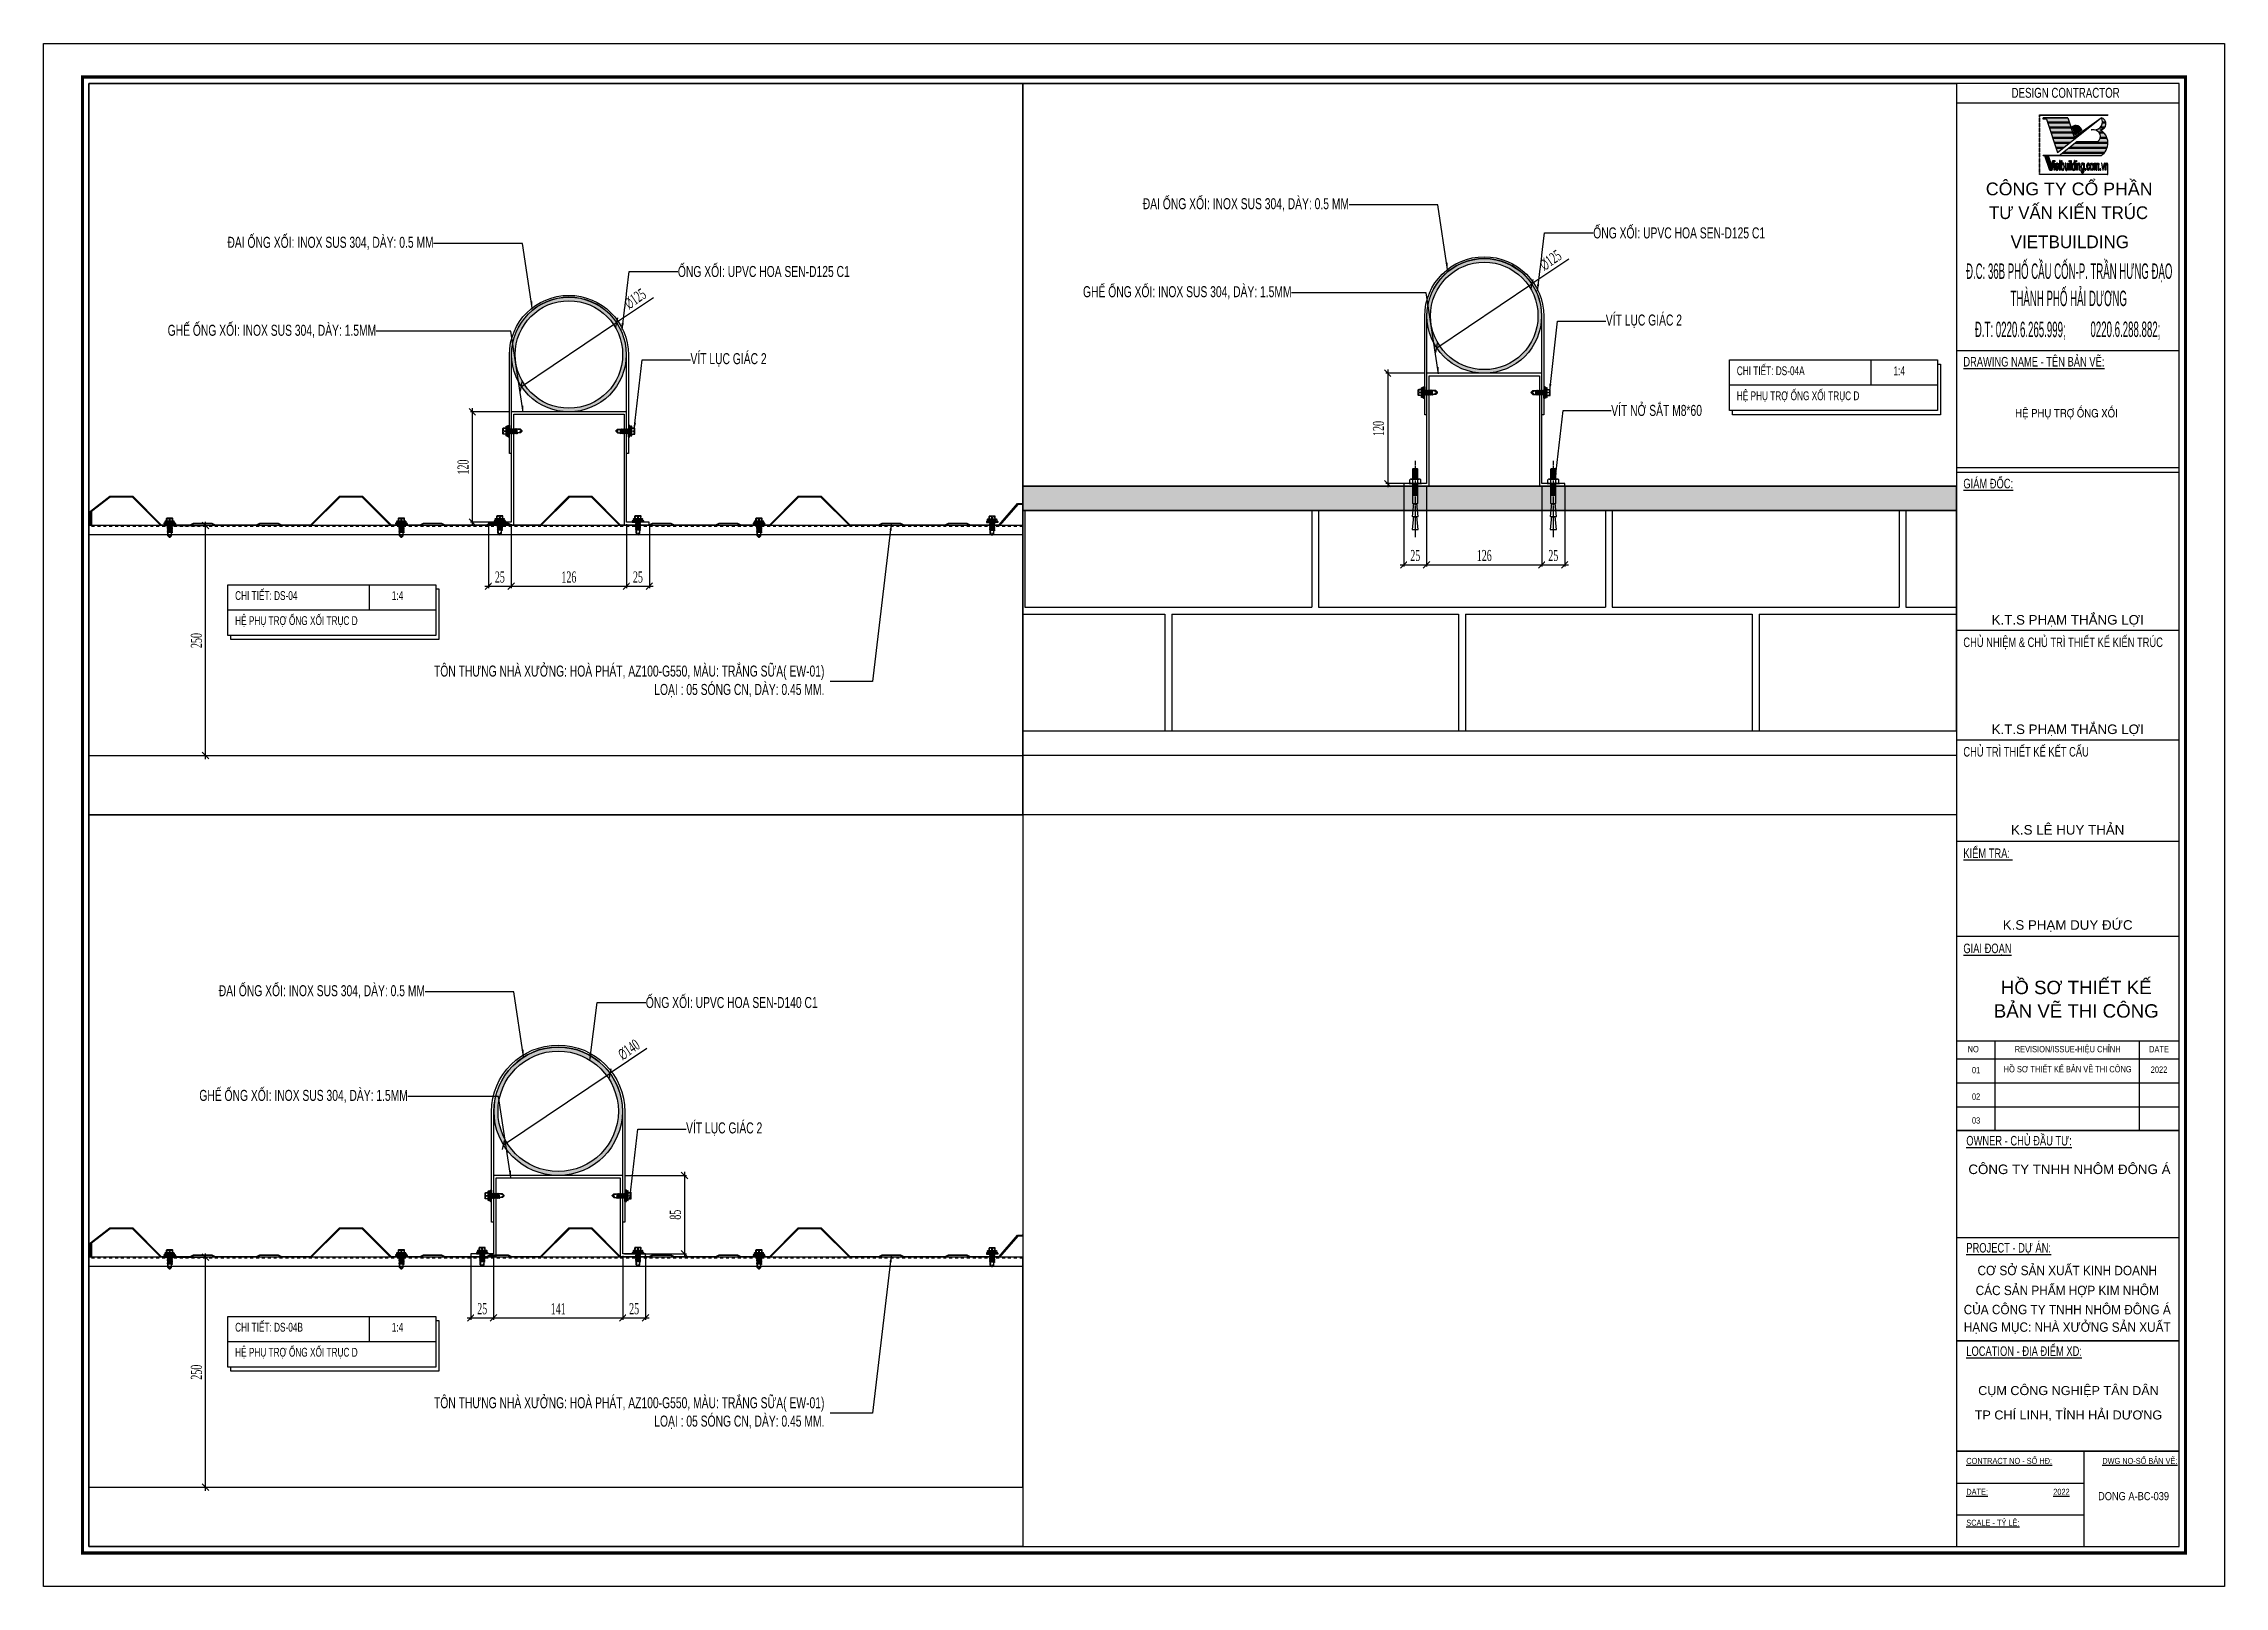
# Model space of a CAD drawing. Header units: inches. Extents: x 1359 to 46357, y -3807 to 191.
# Drawn here: x 26107 to 26701, y -1109 to -689 of the extents above; entities that cross this region are included whole.
import ezdxf
from ezdxf.enums import TextEntityAlignment as Align

# ---------------------------------------------------------------- set-up
doc = ezdxf.new("R2010")
doc.units = ezdxf.units.IN
doc.header["$MEASUREMENT"] = 0
doc.linetypes.add('CENTER2', pattern=[28.575, 19.05, -3.175, 3.175, -3.175])
doc.linetypes.add('DD3', pattern=[0.2, 0.1, -0.1])
for name, color, linetype in [('114', 114, 'Continuous'), ('2', 2, 'Continuous'), ('3', 3, 'Continuous'), ('7', 7, 'Continuous'), ('DIM', 8, 'Continuous'), ('flashing', 6, 'Continuous'), ('GHI CHU', 7, 'Continuous'), ('KhungTen', 7, 'Continuous'), ('STRUCTURE', 1, 'Continuous')]:
    doc.layers.add(name, color=color, linetype=linetype)
doc.styles.add('ST1', font='vntimeh.shx', dxfattribs={"width": 0.6})
doc.styles.add('ST1H', font='vnshxh.shx', dxfattribs={"width": 0.7})
doc.styles.add('ST4', font='VHARIALN.TTF')
doc.styles.add('TILLE', font='VHARIAL.TTF', dxfattribs={"width": 0.7})
doc.dimstyles.new('3', dxfattribs={"dimtxt": 3.5, "dimasz": 1.8, "dimexe": 1, "dimexo": 0, "dimgap": 1, "dimtad": 1, "dimdec": 0, "dimlfac": 3, "dimzin": 0, "dimdsep": 46, "dimtxsty": 'ST1H', "dimblk": 'OBLIQUE', "dimcen": 1, "dimdle": 1, "dimclrd": 8, "dimclre": 8, "dimclrt": 3, "dimadec": 0, "dimazin": 0, "dimtfac": 1, "dimtdec": 0, "dimtix": 1, "dimtofl": 0, "dimtmove": 1, "dimatfit": 3, "dimfxl": 0.18, "dimtfill": 1, "dimtolj": 1, "dimtzin": 0, "dimlwd": -1, "dimlwe": -1, "dimarcsym": 1})
doc.dimstyles.new('4', dxfattribs={"dimtxt": 3, "dimasz": 1.8, "dimexe": 0.5, "dimexo": 0.5, "dimgap": 1, "dimtad": 1, "dimdec": 0, "dimlfac": 4, "dimzin": 0, "dimdsep": 46, "dimtxsty": 'ST1', "dimblk": 'OBLIQUE', "dimcen": 1, "dimdle": 1, "dimclrd": 8, "dimclre": 8, "dimclrt": 3, "dimadec": 0, "dimazin": 0, "dimtfac": 1, "dimtdec": 0, "dimtix": 1, "dimtmove": 0, "dimatfit": 3, "dimfxl": 0.18, "dimtfill": 1, "dimtolj": 1, "dimtzin": 0, "dimlwd": -1, "dimlwe": -1, "dimarcsym": 1})

# ---------------------------------------------------------------- blocks, each defined once
blk = doc.blocks.new('A2SBCVN-D')
h = blk.add_hatch(color=16)
h.paths.add_polyline_path([(543.68, 398.73), (543.73, 398.73), (543.73, 399.83), (543.68, 399.83)])
h.paths.add_polyline_path([(543.68, 397.35), (543.73, 397.35), (543.73, 398.45), (543.68, 398.45)])
h.paths.add_polyline_path([(543.68, 395.96), (543.73, 395.96), (543.73, 397.06), (543.68, 397.06)])
h.paths.add_polyline_path([(543.68, 394.58), (543.73, 394.58), (543.73, 395.68), (543.68, 395.68)])
h.paths.add_polyline_path([(543.68, 393.2), (543.73, 393.2), (543.73, 394.3), (543.68, 394.3)])
h.paths.add_polyline_path([(543.68, 391.82), (543.73, 391.82), (543.73, 392.92), (543.68, 392.92)])
h.paths.add_polyline_path([(543.68, 390.43), (543.73, 390.43), (543.73, 391.53), (543.68, 391.53)])
h.paths.add_polyline_path([(543.73, 390.15), (543.68, 390.15), (543.68, 389.05), (543.73, 389.05)])
h.paths.add_polyline_path([(543.68, 387.67), (543.73, 387.67), (543.73, 388.77), (543.68, 388.77)])
h.paths.add_polyline_path([(543.68, 386.28), (543.73, 386.28), (543.73, 387.38), (543.68, 387.38)])
h.paths.add_polyline_path([(543.73, 384.62), (543.68, 384.62), (543.68, 384.4), (543.73, 384.4)])
h.paths.add_polyline_path([(543.68, 384.9), (543.73, 384.9), (543.73, 386), (543.68, 386)])
h.paths.add_polyline_path([(543.73, 400.57), (562.24, 400.57), (562.24, 400.63), (543.68, 400.63), (543.68, 400.11), (543.73, 400.11)])
h = blk.add_hatch(color=16)
h.paths.add_polyline_path([(560.46, 399.83, -0.138544), (560.81, 398.73), (561.67, 398.73, 0.260318)])
h.paths.add_polyline_path([(561.74, 398.45), (560.79, 398.45, -0.1433), (560.34, 397.35), (561.52, 397.35, 0.172481)])
h.paths.add_polyline_path([(561.31, 397.06), (560.07, 397.06, -0.19294), (558.57, 396.56), (557.83, 396.56), (557.75, 396.49), (558.41, 396.49, -0.2212), (559.77, 395.96), (560.95, 395.96, 0.057734), (560.18, 396.53, 0.193391)])
h.paths.add_polyline_path([(561.23, 395.68), (559.99, 395.68, -0.168052), (560.24, 394.58), (561.93, 394.58, 0.079058)])
h.paths.add_polyline_path([(562.04, 394.3), (560.19, 394.3, -0.174147), (559.51, 393.35), (553.81, 393.35), (553.62, 393.2), (562.26, 393.2, 0.067915)])
h.paths.add_polyline_path([(562.27, 392.92), (553.27, 392.92), (551.89, 391.82), (562.12, 391.82, 0.067165)])
h.paths.add_polyline_path([(562.03, 391.53), (551.53, 391.53), (550.15, 390.43), (561.44, 390.43, 0.075638)])
h.paths.add_polyline_path([(561.21, 390.15), (549.8, 390.15), (549.1, 389.59), (549.12, 389.54), (546.02, 389.54), (546.04, 389.47), (560.42, 389.47, 0.062807)])
h = blk.add_hatch(color=16)
h.paths.add_polyline_path([(552.45, 397.35), (554.57, 397.35, 0.327957)])
h.paths.add_polyline_path([(553.23, 394.88), (554.34, 395.68), (552.96, 395.68)])
edge = h.paths.add_edge_path()
edge.add_line((554.74, 395.96), (555.24, 396.33))
edge.add_arc((553.51, 395.91), 1.78, 13.59965, 40.32237)
edge.add_line((554.87, 397.06), (552.51, 397.06))
edge.add_line((552.51, 397.06), (552.87, 395.96))
edge.add_line((552.87, 395.96), (554.74, 395.96))
for points in [[(546.02, 389.54), (544.67, 389.54), (544.67, 389.49), (545.11, 389.49), (546.43, 385.5), (546.96, 385.5), (547.5, 388.18), (547.25, 388.18), (546.96, 386.62)], [(561.38, 387.45), (561.21, 387.45), (560.93, 385.92), (560.66, 387.45), (560.49, 387.45), (560.85, 385.51), (561.01, 385.51)], [(562.12, 384.4), (543.68, 384.4), (543.68, 384.35), (562.12, 384.35)], [(562.28, 384.4), (562.12, 384.4), (562.12, 384.35), (562.28, 384.35)]]:
    blk.add_hatch(color=16).paths.add_polyline_path(points)
h = blk.add_hatch(color=16)
h.paths.add_polyline_path([(547.8, 387.45), (547.63, 387.45), (547.63, 385.51), (547.8, 385.51)])
h.paths.add_polyline_path([(547.8, 388.18), (547.64, 388.18), (547.64, 387.8), (547.8, 387.8)])
h = blk.add_hatch(color=16)
edge = h.paths.add_edge_path()
edge.add_ellipse((548.44, 386.48), major_axis=(0, 1.01), ratio=0.467993, start_angle=-1.65359, end_angle=181.65359)
edge.add_line((548.46, 385.46), (548.46, 385.74))
edge.add_ellipse((548.45, 386.39), major_axis=(0, -0.658), ratio=0.439031, start_angle=270.61566, end_angle=362.36604, ccw=False)
edge.add_line((548.16, 386.39), (548.46, 386.39))
edge.add_line((548.46, 386.39), (548.46, 386.67))
edge.add_line((548.46, 386.67), (548.18, 386.67))
edge.add_ellipse((548.45, 386.66), major_axis=(0, 0.553), ratio=0.480235, start_angle=357.42527, end_angle=449.74626, ccw=False)
edge.add_line((548.46, 387.22), (548.46, 387.49))
edge = h.paths.add_edge_path()
edge.add_ellipse((548.44, 386.48), major_axis=(0, 1.01), ratio=0.467993, start_angle=-95.06323, end_angle=-1.65359)
edge.add_line((548.46, 387.49), (548.46, 387.22))
edge.add_ellipse((548.45, 386.66), major_axis=(0, 0.553), ratio=0.480235, start_angle=270.25374, end_angle=357.42527, ccw=False)
edge.add_line((548.71, 386.67), (548.46, 386.67))
edge.add_line((548.46, 386.67), (548.46, 386.39))
edge.add_line((548.46, 386.39), (548.92, 386.39))
edge = h.paths.add_edge_path()
edge.add_ellipse((548.44, 386.48), major_axis=(0, 1.01), ratio=0.467993, start_angle=181.65359, end_angle=248.01879)
edge.add_line((548.88, 386.1), (548.71, 386.14))
edge.add_ellipse((548.45, 386.39), major_axis=(0, -0.658), ratio=0.439031, start_angle=362.36604, end_angle=427.09973, ccw=False)
edge.add_line((548.46, 385.74), (548.46, 385.46))
h.paths.add_polyline_path([(549.44, 387.45), (549.28, 387.45), (549.28, 388.18), (549.11, 388.18), (549.11, 387.45), (548.99, 387.45), (548.99, 387.19), (549.11, 387.19), (549.11, 385.51), (549.28, 385.51), (549.28, 387.19), (549.44, 387.19)])
h = blk.add_hatch(color=16)
edge = h.paths.add_edge_path()
edge.add_ellipse((561.92, 386.62), major_axis=(0, 0.592), ratio=0.429631, start_angle=337.64297, end_angle=431.11554, ccw=False)
edge.add_arc((561.75, 386.94), 0.355, 22.22037, 39.41118, ccw=False)
edge.add_arc((560.91, 386.76), 1.21, 2.42274, 15.04467, ccw=False)
edge.add_line((562.12, 386.81), (562.12, 384.4))
edge.add_line((562.12, 384.4), (562.28, 384.4))
edge.add_line((562.28, 384.4), (562.28, 387.02))
edge.add_arc((561.86, 387.02), 0.426, 0.09229, 16.46786)
edge.add_arc((561.89, 387.12), 0.374, 2.90688, 68.6705)
edge.add_ellipse((561.94, 386.62), major_axis=(0, 0.867), ratio=0.461501, start_angle=347.94134, end_angle=400.5743)
edge.add_line((561.68, 387.28), (561.68, 387.44))
edge.add_line((561.68, 387.44), (561.51, 387.44))
edge.add_line((561.51, 387.44), (561.51, 385.52))
edge.add_line((561.51, 385.52), (561.68, 385.52))
edge.add_line((561.68, 385.52), (561.68, 386.81))
at = {"layer": 'GHI CHU'}
h = blk.add_hatch(color=256, dxfattribs=at)
h.paths.add_polyline_path([(551.83, 398.45), (545.9, 398.45), (546.26, 397.35), (552.19, 397.35)])
h.paths.add_polyline_path([(552.29, 397.06), (546.35, 397.06), (546.71, 395.96), (552.65, 395.96)])
h.paths.add_polyline_path([(552.74, 395.68), (546.8, 395.68), (547.16, 394.58), (553.1, 394.58)])
h.paths.add_polyline_path([(553.53, 394.3), (547.25, 394.3), (547.61, 393.2), (552.15, 393.2)])
h.paths.add_polyline_path([(551.79, 392.92), (547.7, 392.92), (548.06, 391.82), (550.41, 391.82)])
h.paths.add_polyline_path([(550.06, 391.53), (548.16, 391.53), (548.52, 390.43), (548.68, 390.43)])
h.paths.add_polyline_path([(544.67, 399.83), (544.67, 399.4), (545.59, 399.4), (545.8, 398.73), (551.74, 398.73), (551.38, 399.83)])
h = blk.add_hatch(color=256, dxfattribs=at)
h.paths.add_polyline_path([(555.26, 395.68), (554.71, 395.68), (553.18, 394.58), (553.88, 394.58)])
h.paths.add_polyline_path([(556.99, 397.06), (556.63, 397.06), (555.1, 395.96), (555.61, 395.96)])
h.paths.add_polyline_path([(558.73, 398.45), (558.55, 398.45), (557.02, 397.35), (557.35, 397.35)])
h.paths.add_polyline_path([(560.46, 399.83), (558.94, 398.73), (559.08, 398.73)])
h = blk.add_hatch(color=256, dxfattribs=at)
h.paths.add_polyline_path([(552.26, 386.35), (552.1, 386.35), (552.1, 385.51), (552.26, 385.51)])
h.paths.add_polyline_path([(552.26, 388.18), (552.1, 388.18), (552.1, 386.35), (552.26, 386.35)])
h.paths.add_polyline_path([(551.85, 387.45), (551.67, 387.45), (551.67, 386.35), (551.85, 386.35)])
h.paths.add_polyline_path([(551.85, 386.35), (551.67, 386.35), (551.67, 385.51), (551.85, 385.51)])
h.paths.add_polyline_path([(551.84, 388.18), (551.68, 388.18), (551.68, 387.8), (551.84, 387.8)])
h.paths.add_polyline_path([(551.42, 387.44), (551.25, 387.44), (551.25, 386.35), (551.42, 386.35)])
edge = h.paths.add_edge_path()
edge.add_line((551.42, 386.35), (551.25, 386.35))
edge.add_line((551.25, 386.35), (551.25, 386.15))
edge.add_ellipse((551.01, 386.34), major_axis=(0, -0.592), ratio=0.429631, start_angle=370.82114, end_angle=431.11554, ccw=False)
edge.add_line((551.06, 385.76), (551.06, 385.49))
edge.add_ellipse((550.99, 386.34), major_axis=(0, -0.867), ratio=0.461501, start_angle=369.7106, end_angle=400.5743)
edge.add_line((551.25, 385.68), (551.25, 385.52))
edge.add_line((551.25, 385.52), (551.42, 385.52))
edge.add_line((551.42, 385.52), (551.42, 386.35))
edge = h.paths.add_edge_path()
edge.add_line((550.82, 386.15), (550.82, 386.35))
edge.add_line((550.82, 386.35), (550.65, 386.35))
edge.add_line((550.65, 386.35), (550.65, 385.94))
edge.add_arc((551.08, 385.94), 0.426, 180.09229, 196.46786)
edge.add_arc((551.04, 385.84), 0.374, 182.90688, 248.6705)
edge.add_ellipse((550.99, 386.34), major_axis=(0, -0.867), ratio=0.461501, start_angle=347.94134, end_angle=369.7106)
edge.add_line((551.06, 385.49), (551.06, 385.76))
edge.add_ellipse((551.01, 386.34), major_axis=(0, -0.592), ratio=0.429631, start_angle=337.64297, end_angle=370.82114, ccw=False)
edge.add_arc((551.19, 386.02), 0.355, 202.22037, 219.41118, ccw=False)
edge.add_arc((552.03, 386.2), 1.21, 182.42274, 195.04467, ccw=False)
h.paths.add_polyline_path([(550.82, 387.45), (550.65, 387.45), (550.65, 386.35), (550.82, 386.35)])
edge = h.paths.add_edge_path()
edge.add_ellipse((550.03, 386.48), major_axis=(0, 1.01), ratio=0.405538, start_angle=262.78401, end_angle=401.54315)
edge.add_line((549.76, 387.23), (549.76, 388.18))
edge.add_line((549.76, 388.18), (549.59, 388.18))
edge.add_line((549.59, 388.18), (549.59, 386.35))
edge.add_line((549.59, 386.35), (549.76, 386.35))
edge.add_ellipse((550.02, 386.47), major_axis=(0, -0.743), ratio=0.34591, start_angle=80.54175, end_angle=279.45825, ccw=False)
edge.add_line((550.27, 386.35), (550.44, 386.35))
edge = h.paths.add_edge_path()
edge.add_ellipse((550.03, 386.48), major_axis=(0, 1.01), ratio=0.405538, start_angle=138.45685, end_angle=262.78401)
edge.add_line((550.44, 386.35), (550.27, 386.35))
edge.add_ellipse((550.02, 386.47), major_axis=(0, -0.743), ratio=0.34591, start_angle=-80.54175, end_angle=80.54175, ccw=False)
edge.add_line((549.76, 386.35), (549.59, 386.35))
edge.add_line((549.59, 386.35), (549.59, 385.51))
edge.add_line((549.59, 385.51), (549.76, 385.51))
edge.add_line((549.76, 385.51), (549.76, 385.72))
h = blk.add_hatch(color=256, dxfattribs=at)
edge = h.paths.add_edge_path()
edge.add_line((553.3, 388.18), (553.13, 388.18))
edge.add_line((553.13, 388.18), (553.13, 387.23))
edge.add_ellipse((552.86, 386.48), major_axis=(0, 1.01), ratio=0.405538, start_angle=-41.54315, end_angle=-11.40788)
edge.add_line((552.94, 387.47), (552.94, 387.19))
edge.add_ellipse((552.87, 386.47), major_axis=(0, -0.743), ratio=0.34591, start_angle=14.87451, end_angle=165.12549, ccw=False)
edge.add_line((552.94, 385.75), (552.94, 385.49))
edge.add_ellipse((552.86, 386.48), major_axis=(0, 1.01), ratio=0.405538, start_angle=191.40788, end_angle=221.54315)
edge.add_line((553.13, 385.72), (553.13, 385.51))
edge.add_line((553.13, 385.51), (553.3, 385.51))
edge.add_line((553.3, 385.51), (553.3, 388.18))
edge = h.paths.add_edge_path()
edge.add_ellipse((552.87, 386.47), major_axis=(0, -0.743), ratio=0.34591, start_angle=165.12549, end_angle=374.87451, ccw=False)
edge.add_line((552.94, 387.19), (552.94, 387.47))
edge.add_ellipse((552.86, 386.48), major_axis=(0, 1.01), ratio=0.405538, start_angle=-11.40788, end_angle=191.40788)
edge.add_line((552.94, 385.49), (552.94, 385.75))
h = blk.add_hatch(color=256, dxfattribs=at)
h.paths.add_polyline_path([(554.72, 386.54), (554.55, 386.54), (554.55, 385.51), (554.72, 385.51)])
edge = h.paths.add_edge_path()
edge.add_ellipse((554.38, 386.62), major_axis=(0, 0.867), ratio=0.461501, start_angle=347.94134, end_angle=400.5743)
edge.add_line((554.12, 387.28), (554.12, 387.44))
edge.add_line((554.12, 387.44), (553.95, 387.44))
edge.add_line((553.95, 387.44), (553.95, 386.54))
edge.add_line((553.95, 386.54), (554.12, 386.54))
edge.add_line((554.12, 386.54), (554.12, 386.81))
edge.add_ellipse((554.36, 386.62), major_axis=(0, 0.592), ratio=0.429631, start_angle=337.64297, end_angle=431.11554, ccw=False)
edge.add_arc((554.18, 386.94), 0.355, 22.22037, 39.41118, ccw=False)
edge.add_arc((553.34, 386.76), 1.21, 2.42274, 15.04467, ccw=False)
edge.add_line((554.55, 386.81), (554.55, 386.54))
edge.add_line((554.55, 386.54), (554.72, 386.54))
edge.add_line((554.72, 386.54), (554.72, 387.02))
edge.add_arc((554.29, 387.02), 0.426, 0.09229, 16.46786)
edge.add_arc((554.33, 387.12), 0.374, 2.90688, 68.6705)
h.paths.add_polyline_path([(554.12, 386.54), (553.95, 386.54), (553.95, 385.52), (554.12, 385.52)])
h.paths.add_polyline_path([(553.72, 387.45), (553.55, 387.45), (553.55, 385.51), (553.72, 385.51)])
h.paths.add_polyline_path([(553.72, 388.18), (553.56, 388.18), (553.56, 387.8), (553.72, 387.8)])
h = blk.add_hatch(color=256, dxfattribs=at)
edge = h.paths.add_edge_path()
edge.add_line((555.79, 386.54), (555.62, 386.54))
edge.add_ellipse((555.37, 386.5), major_axis=(0, -0.71), ratio=0.36195, start_angle=-93.15697, end_angle=93.15697, ccw=False)
edge.add_line((555.11, 386.54), (554.93, 386.54))
edge.add_ellipse((555.34, 386.5), major_axis=(0, -0.994), ratio=0.412615, start_angle=267.53347, end_angle=403.88923)
edge.add_line((555.62, 385.78), (555.62, 385.48))
edge.add_ellipse((555.35, 385.48), major_axis=(0, 0.487), ratio=0.558443, start_angle=109.47253, end_angle=270, ccw=False)
edge.add_line((555.1, 385.32), (554.93, 385.37))
edge.add_ellipse((555.35, 385.71), major_axis=(0, -0.994), ratio=0.451737, start_angle=289.93133, end_angle=436.3167)
edge.add_line((555.79, 385.47), (555.79, 386.54))
edge = h.paths.add_edge_path()
edge.add_line((555.79, 387.44), (555.62, 387.44))
edge.add_line((555.62, 387.44), (555.62, 387.21))
edge.add_ellipse((555.34, 386.5), major_axis=(0, -0.994), ratio=0.412615, start_angle=136.11077, end_angle=267.53347)
edge.add_line((554.93, 386.54), (555.11, 386.54))
edge.add_ellipse((555.37, 386.5), major_axis=(0, -0.71), ratio=0.36195, start_angle=93.15697, end_angle=266.84303, ccw=False)
edge.add_line((555.62, 386.54), (555.79, 386.54))
edge.add_line((555.79, 386.54), (555.79, 387.44))
h = blk.add_hatch(color=256, dxfattribs=at)
edge = h.paths.add_edge_path()
edge.add_ellipse((556.92, 386.5), major_axis=(0, -0.994), ratio=0.466355, start_angle=277.69478, end_angle=431.13362)
edge.add_line((557.36, 386.17), (557.18, 386.22))
edge.add_ellipse((556.92, 386.48), major_axis=(0, -0.732), ratio=0.388198, start_angle=278.95447, end_angle=429.57905, ccw=False)
edge.add_line((556.64, 386.36), (556.46, 386.36))
edge = h.paths.add_edge_path()
edge.add_ellipse((556.92, 386.5), major_axis=(0, -0.994), ratio=0.466355, start_angle=112.4126, end_angle=277.69478)
edge.add_line((556.46, 386.36), (556.64, 386.36))
edge.add_ellipse((556.92, 386.48), major_axis=(0, -0.732), ratio=0.388198, start_angle=117.33128, end_angle=278.95447, ccw=False)
edge.add_line((557.17, 386.81), (557.35, 386.87))
edge = h.paths.add_edge_path()
edge.add_ellipse((557.88, 386.48), major_axis=(0, -0.732), ratio=0.388198, start_angle=81.04553, end_angle=278.95447, ccw=False)
edge.add_line((558.16, 386.36), (558.34, 386.36))
edge.add_ellipse((557.88, 386.5), major_axis=(0, -0.994), ratio=0.466355, start_angle=82.30522, end_angle=277.69478)
edge.add_line((557.42, 386.36), (557.6, 386.36))
edge = h.paths.add_edge_path()
edge.add_ellipse((557.88, 386.48), major_axis=(0, -0.732), ratio=0.388198, start_angle=-81.04553, end_angle=81.04553, ccw=False)
edge.add_line((557.6, 386.36), (557.42, 386.36))
edge.add_ellipse((557.88, 386.5), major_axis=(0, -0.994), ratio=0.466355, start_angle=-82.30522, end_angle=82.30522)
edge.add_line((558.34, 386.36), (558.16, 386.36))
h = blk.add_hatch(color=256, dxfattribs=at)
edge = h.paths.add_edge_path()
edge.add_spline(control_points=[(559.26, 386.81), (559.27, 386.87), (559.28, 386.96), (559.33, 387.08), (559.38, 387.16), (559.44, 387.19), (559.48, 387.19), (559.49, 387.19)], knot_values=[0, 0, 0, 0, 11.081479, 18.244879, 23.976294, 28.152413, 30.786044, 30.786044, 30.786044, 30.786044], degree=3, periodic=0)
edge.add_ellipse((559.42, 386.62), major_axis=(0.095, 0.575), ratio=0.385084, start_angle=293.17495, end_angle=365.36311, ccw=False)
edge.add_line((559.66, 386.81), (559.66, 385.52))
edge.add_line((559.66, 385.52), (559.83, 385.52))
edge.add_line((559.83, 385.52), (559.83, 387))
edge.add_spline(control_points=[(559.83, 387), (559.83, 387.01), (559.82, 387.06), (559.81, 387.15), (559.78, 387.27), (559.74, 387.38), (559.67, 387.46), (559.58, 387.49), (559.5, 387.49), (559.42, 387.47), (559.35, 387.4), (559.3, 387.32), (559.26, 387.23), (559.24, 387.17), (559.23, 387.15)], knot_values=[0, 0, 0, 0, 2.354431, 9.360482, 17.790385, 25.124088, 31.700767, 37.28702, 42.777566, 47.268232, 53.023974, 59.355994, 66.629373, 71.187747, 71.187747, 71.187747, 71.187747], degree=3, periodic=0)
edge.add_spline(control_points=[(559.23, 387.15), (559.22, 387.19), (559.2, 387.27), (559.16, 387.37), (559.11, 387.43), (559.04, 387.48), (558.97, 387.49), (558.89, 387.49), (558.81, 387.45), (558.74, 387.37), (558.7, 387.31), (558.68, 387.28)], knot_values=[0, 0, 0, 0, 8.754315, 14.529021, 20.507142, 24.712325, 29.168518, 34.074723, 40.327725, 46.124469, 53.763056, 53.763056, 53.763056, 53.763056], degree=3, periodic=0)
edge.add_line((558.68, 387.28), (558.68, 387.44))
edge.add_line((558.68, 387.44), (558.51, 387.44))
edge.add_line((558.51, 387.44), (558.51, 385.52))
edge.add_line((558.51, 385.52), (558.68, 385.52))
edge.add_line((558.68, 385.52), (558.68, 386.81))
edge.add_ellipse((558.92, 386.62), major_axis=(0, 0.592), ratio=0.429631, start_angle=337.64297, end_angle=431.11554, ccw=False)
edge.add_arc((558.76, 387), 0.31, 13.97298, 32.37003, ccw=False)
edge.add_arc((557.89, 386.76), 1.21, 2.42274, 15.04467, ccw=False)
edge.add_line((559.1, 386.81), (559.1, 385.51))
edge.add_line((559.1, 385.51), (559.26, 385.51))
edge.add_line((559.26, 385.51), (559.26, 386.81))
for points in [[(556.27, 385.89), (556.08, 385.89), (556.08, 385.51), (556.27, 385.51)], [(560.31, 385.89), (560.12, 385.89), (560.12, 385.51), (560.31, 385.51)]]:
    blk.add_hatch(color=256, dxfattribs=at).paths.add_polyline_path(points)
for p, q in [((543.68, 400.11), (543.73, 400.11)), ((543.68, 399.83), (543.73, 399.83)), ((543.68, 398.73), (543.73, 398.73)), ((543.68, 398.45), (543.73, 398.45)), ((544.67, 399.83), (551.38, 399.83)), ((544.67, 399.4), (544.67, 399.83)), ((545.8, 398.73), (551.74, 398.73)), ((545.9, 398.45), (551.83, 398.45)), ((558.55, 398.45), (558.73, 398.45)), ((558.94, 398.73), (559.08, 398.73)), ((560.79, 398.45), (561.74, 398.45)), ((560.81, 398.73), (561.67, 398.73)), ((543.68, 397.35), (543.73, 397.35)), ((543.68, 397.35), (543.73, 397.35)), ((543.68, 397.06), (543.73, 397.06)), ((543.68, 395.96), (543.73, 395.96)), ((543.68, 395.68), (543.73, 395.68)), ((543.68, 394.58), (543.73, 394.58)), ((543.68, 394.3), (543.73, 394.3)), ((543.68, 393.2), (543.73, 393.2)), ((543.68, 392.92), (543.73, 392.92)), ((546.26, 397.35), (552.19, 397.35)), ((546.35, 397.06), (552.29, 397.06)), ((546.71, 395.96), (552.65, 395.96)), ((546.8, 395.68), (552.74, 395.68)), ((547.16, 394.58), (553.88, 394.58)), ((547.25, 394.3), (553.53, 394.3)), ((547.61, 393.2), (552.15, 393.2)), ((547.7, 392.92), (551.79, 392.92)), ((549.03, 389.54), (553.81, 393.35)), ((552.45, 397.35), (554.57, 397.35)), ((552.51, 397.06), (554.87, 397.06)), ((552.87, 395.96), (554.74, 395.96)), ((552.96, 395.68), (554.34, 395.68)), ((554.71, 395.68), (555.26, 395.68)), ((555.1, 395.96), (555.61, 395.96)), ((556.63, 397.06), (556.99, 397.06)), ((557.02, 397.35), (557.35, 397.35)), ((559.77, 395.96), (560.95, 395.96)), ((559.99, 395.68), (561.23, 395.68)), ((560.07, 397.06), (561.31, 397.06)), ((560.19, 394.3), (562.04, 394.3)), ((560.24, 394.58), (561.93, 394.58)), ((560.34, 397.35), (561.52, 397.35)), ((543.68, 391.82), (543.73, 391.82)), ((543.68, 391.53), (543.73, 391.53)), ((543.68, 390.43), (543.73, 390.43)), ((543.68, 390.15), (543.73, 390.15)), ((543.68, 389.05), (543.73, 389.05)), ((543.68, 388.77), (543.73, 388.77)), ((543.68, 387.67), (543.73, 387.67)), ((543.68, 387.38), (543.73, 387.38)), ((543.68, 386.28), (543.73, 386.28)), ((548.06, 391.82), (550.41, 391.82)), ((548.16, 391.53), (550.06, 391.53)), ((548.52, 390.43), (548.68, 390.43)), ((549.8, 390.15), (561.21, 390.15)), ((550.15, 390.43), (561.44, 390.43)), ((551.53, 391.53), (562.03, 391.53)), ((551.89, 391.82), (562.12, 391.82)), ((543.68, 386), (543.73, 386)), ((543.68, 384.9), (543.73, 384.9)), ((543.68, 384.62), (543.73, 384.62))]:
    blk.add_line(p, q)
at = {"color": 16}
for p, q in [((562.18, 400.57), (562.24, 400.57)), ((553.27, 392.92), (562.27, 392.92)), ((553.62, 393.2), (562.26, 393.2)), ((553.81, 393.35), (559.51, 393.35)), ((558.41, 396.49), (557.75, 396.49)), ((558.57, 396.56), (557.83, 396.56)), ((549.12, 389.54), (544.67, 389.54)), ((545.11, 389.49), (544.67, 389.49)), ((560.42, 389.47), (546.04, 389.47)), ((548.16, 386.39), (548.92, 386.39)), ((548.18, 386.67), (548.71, 386.67)), ((560.42, 389.47), (548.61, 389.47)), ((548.71, 386.14), (548.88, 386.1)), ((562.28, 384.4), (543.68, 384.4)), ((543.68, 384.4), (543.68, 384.35)), ((562.28, 384.35), (543.68, 384.35))]:
    blk.add_line(p, q, dxfattribs=at)
at = {"color": 176}
blk.add_line((557.75, 396.49), (557.83, 396.56), dxfattribs=at)
at = {"color": 16}
for points in [[(543.68, 400.11), (543.68, 400.63), (562.24, 400.63), (562.24, 400.57)], [(543.68, 398.73), (543.68, 399.83)], [(543.68, 397.35), (543.68, 398.45)], [(543.73, 400.11), (543.73, 400.57), (562.18, 400.57), (562.18, 400.57)], [(543.73, 398.73), (543.73, 399.83)], [(543.73, 397.35), (543.73, 398.45)], [(543.68, 395.96), (543.68, 397.06)], [(543.68, 394.58), (543.68, 395.68)], [(543.68, 393.2), (543.68, 394.3)], [(543.68, 391.82), (543.68, 392.92)], [(543.73, 395.96), (543.73, 397.06)], [(543.73, 394.58), (543.73, 395.68)], [(543.73, 393.2), (543.73, 394.3)], [(543.73, 391.82), (543.73, 392.92)], [(543.68, 390.43), (543.68, 391.53)], [(543.68, 389.05), (543.68, 390.15)], [(543.68, 387.67), (543.68, 388.77)], [(543.68, 386.28), (543.68, 387.38)], [(543.73, 390.43), (543.73, 391.53)], [(543.73, 389.05), (543.73, 390.15)], [(543.73, 387.67), (543.73, 388.77)], [(543.73, 386.28), (543.73, 387.38)], [(549.11, 387.19), (548.99, 387.19), (548.99, 387.45), (549.11, 387.45)], [(549.28, 387.45), (549.28, 388.18), (549.11, 388.18), (549.11, 387.45)], [(549.11, 387.19), (549.11, 385.51), (549.28, 385.51), (549.28, 387.19)], [(549.28, 387.45), (549.44, 387.45), (549.44, 387.19), (549.28, 387.19)], [(561.68, 386.81), (561.68, 385.52), (561.51, 385.52), (561.51, 387.44), (561.68, 387.44), (561.68, 387.28)], [(562.12, 386.81), (562.12, 384.35), (562.28, 384.35), (562.28, 387.02)], [(543.68, 384.9), (543.68, 386)], [(543.68, 384.4), (543.68, 384.62)], [(543.73, 384.9), (543.73, 386)], [(543.73, 384.4), (543.73, 384.62)]]:
    blk.add_lwpolyline(points, dxfattribs=at)
for points in [[(547.5, 388.18), (546.96, 385.5), (546.43, 385.5), (545.11, 389.49), (544.67, 389.49), (544.67, 389.54), (546.02, 389.54), (546.96, 386.62), (547.25, 388.18)], [(547.63, 387.45), (547.8, 387.45), (547.8, 385.51), (547.63, 385.51)], [(547.64, 388.18), (547.8, 388.18), (547.8, 387.8), (547.64, 387.8)], [(560.66, 387.45), (560.49, 387.45), (560.85, 385.51), (561.01, 385.51), (561.38, 387.45), (561.21, 387.45), (560.93, 385.92)]]:
    blk.add_lwpolyline(points, close=True, dxfattribs=at)
for centre, radius, start, end in [((558.69, 398.67), 2.12, 266.90313, 33.07941), ((560.08, 398.2), 1.67, 273.42206, 76.79415), ((558.53, 394.77), 1.73, 304.75817, 93.82587), ((558.12, 392.93), 4.15, 303.65002, 60.24555), ((561.89, 387.12), 0.374, 2.90688, 69.84098), ((561.75, 386.94), 0.355, 22.22037, 39.41118), ((560.91, 386.76), 1.21, 0.91786, 15.04467), ((561.86, 387.02), 0.426, 359.90771, 16.46786)]:
    blk.add_arc(centre, radius, start, end, dxfattribs=at)
blk.add_arc((553.51, 395.91), 1.78, 13.59965, 127.50143)
for centre, major_axis, ratio, start_param, end_param in [((548.44, 386.48), (0, 1.01), 0.467993, 1.954441, 7.942352), ((548.45, 386.39), (0, 0.658), 0.439031, 1.581542, 4.312704), ((548.45, 386.66), (0, 0.553), 0.480235, -1.566368, 1.566368), ((561.92, 386.62), (0, 0.592), 0.429631, -0.390204, 1.2412), ((561.94, 386.62), (0, 0.867), 0.461501, -0.708155, 0.210463)]:
    blk.add_ellipse(centre, major_axis=major_axis, ratio=ratio, start_param=start_param, end_param=end_param, dxfattribs=at)
at = {"layer": '2', "color": 157, "linetype": 'Continuous'}
blk.add_lwpolyline([(0, 420), (594, 420), (594, 0), (0, 0)], close=True, dxfattribs=at)
at = {"layer": '2', "color": 167, "linetype": 'Continuous', "const_width": 0.871}
blk.add_lwpolyline([(10.59, 9.07), (583.41, 9.07), (583.41, 410.93), (10.59, 410.93)], close=True, dxfattribs=at)
at = {"layer": '2', "color": 147, "linetype": 'Continuous'}
blk.add_lwpolyline([(12.33, 10.81), (581.67, 10.81), (581.67, 409.19), (12.33, 409.19)], close=True, dxfattribs=at)
at = {"layer": 'DIM'}
for p, q in [((551.38, 399.83), (544.67, 399.83)), ((545.59, 399.4), (544.67, 399.4)), ((545.59, 399.4), (544.67, 399.4)), ((545.59, 399.4), (548.55, 390.33)), ((546.02, 398.08), (548.55, 390.33)), ((548.55, 390.33), (560.46, 399.83)), ((551.38, 399.83), (553.11, 394.53)), ((553.11, 394.53), (560.46, 399.83))]:
    blk.add_line(p, q, dxfattribs=at)
at = {"layer": 'GHI CHU'}
for p, q in [((557.17, 386.81), (557.35, 386.87)), ((557.18, 386.22), (557.36, 386.17)), ((555.13, 385.31), (554.92, 385.37))]:
    blk.add_line(p, q, dxfattribs=at)
for points in [[(549.76, 385.72), (549.76, 385.51), (549.59, 385.51), (549.59, 388.18), (549.76, 388.18), (549.76, 387.23)], [(550.82, 386.15), (550.82, 387.45), (550.65, 387.45), (550.65, 385.94)], [(551.25, 386.15), (551.25, 387.44), (551.42, 387.44), (551.42, 385.52), (551.25, 385.52), (551.25, 385.68)], [(553.13, 387.23), (553.13, 388.18), (553.3, 388.18), (553.3, 385.51), (553.13, 385.51), (553.13, 385.72)], [(553.13, 385.72), (553.13, 385.51), (553.3, 385.51), (553.3, 388.18), (553.13, 388.18), (553.13, 387.23)], [(554.12, 386.81), (554.12, 385.52), (553.95, 385.52), (553.95, 387.44), (554.12, 387.44), (554.12, 387.28)], [(554.55, 386.81), (554.55, 385.51), (554.72, 385.51), (554.72, 387.02)], [(555.62, 387.21), (555.62, 387.44), (555.79, 387.44), (555.79, 385.47)], [(558.68, 386.81), (558.68, 385.52), (558.51, 385.52), (558.51, 387.44), (558.68, 387.44), (558.68, 387.28)], [(559.1, 386.81), (559.1, 385.51), (559.26, 385.51), (559.26, 386.81)], [(559.66, 386.81), (559.66, 385.52), (559.83, 385.52), (559.83, 387)], [(555.62, 385.47), (555.62, 385.78)]]:
    blk.add_lwpolyline(points, dxfattribs=at)
for points in [[(551.67, 387.45), (551.85, 387.45), (551.85, 385.51), (551.67, 385.51)], [(551.68, 388.18), (551.84, 388.18), (551.84, 387.8), (551.68, 387.8)], [(552.1, 388.18), (552.26, 388.18), (552.26, 385.51), (552.1, 385.51)], [(553.55, 387.45), (553.72, 387.45), (553.72, 385.51), (553.55, 385.51)], [(553.56, 388.18), (553.72, 388.18), (553.72, 387.8), (553.56, 387.8)], [(556.08, 385.51), (556.27, 385.51), (556.27, 385.89), (556.08, 385.89)], [(560.12, 385.51), (560.31, 385.51), (560.31, 385.89), (560.12, 385.89)]]:
    blk.add_lwpolyline(points, close=True, dxfattribs=at)
for centre, radius, start, end in [((552.03, 386.2), 1.21, 180.91786, 195.04467), ((554.33, 387.12), 0.374, 2.90688, 69.84098), ((554.18, 386.94), 0.355, 22.22037, 39.41118), ((553.34, 386.76), 1.21, 0.91786, 15.04467), ((554.29, 387.02), 0.426, 359.90771, 16.46786), ((558.76, 387), 0.31, 13.97298, 32.37003), ((557.89, 386.76), 1.21, 0.91786, 15.04467), ((551.08, 385.94), 0.426, 179.90771, 196.46786), ((551.04, 385.84), 0.374, 182.90688, 249.84098), ((551.19, 386.02), 0.355, 202.22037, 219.41118)]:
    blk.add_arc(centre, radius, start, end, dxfattribs=at)
for centre, major_axis, ratio, start_param, end_param in [((550.03, 386.48), (0, 1.01), 0.405538, -0.725065, 3.866657), ((550.02, 386.47), (0, -0.743), 0.34591, -1.570796, 4.712389), ((551.01, 386.34), (0, 0.592), 0.429631, 2.751389, 4.382793), ((552.86, 386.48), (0, 1.01), 0.405538, -0.725065, 3.866657), ((552.87, 386.47), (0, -0.743), 0.34591, -1.570796, 4.712389), ((554.36, 386.62), (0, 0.592), 0.429631, -0.390204, 1.2412), ((554.38, 386.62), (0, 0.867), 0.461501, -0.708155, 0.210463), ((555.34, 386.5), (0, 0.994), 0.412615, 2.375581, 7.049197), ((555.37, 386.5), (0, -0.71), 0.36195, -1.570796, 4.712389), ((556.92, 386.5), (0, 0.994), 0.466355, -1.179623, 4.383108), ((556.92, 386.48), (0, 0.732), 0.388198, -1.093776, 4.355976), ((557.88, 386.5), (0, -0.994), 0.466355, -1.570796, 4.712389), ((557.88, 386.48), (0, -0.732), 0.388198, -1.570796, 4.712389), ((558.92, 386.62), (0, 0.592), 0.429631, -0.390204, 1.2412), ((559.42, 386.62), (0.095, 0.575), 0.385084, -0.093604, 1.166317), ((550.99, 386.34), (0, 0.867), 0.461501, 2.433438, 3.352056), ((555.35, 385.71), (0, 0.994), 0.451737, 1.809615, 4.364522), ((555.35, 385.48), (0, 0.487), 0.558443, 1.570796, 4.372529)]:
    blk.add_ellipse(centre, major_axis=major_axis, ratio=ratio, start_param=start_param, end_param=end_param, dxfattribs=at)
for points in [[(558.68, 387.28), (558.74, 387.38), (558.81, 387.44), (558.9, 387.49), (558.97, 387.49), (559.04, 387.47), (559.1, 387.44), (559.16, 387.36), (559.19, 387.28), (559.23, 387.15)], [(559.23, 387.15), (559.25, 387.22), (559.3, 387.32), (559.36, 387.4), (559.42, 387.46), (559.49, 387.49), (559.58, 387.49), (559.66, 387.45), (559.73, 387.38), (559.78, 387.27), (559.81, 387.14), (559.82, 387.03), (559.83, 387)], [(559.49, 387.19), (559.45, 387.19), (559.39, 387.16), (559.34, 387.09), (559.29, 386.98), (559.26, 386.81)]]:
    blk.add_spline(points, degree=3, dxfattribs=at)
at = {"layer": 'KhungTen'}
for p, q in [((581.67, 409.19), (521.02, 409.19)), ((521.02, 409.19), (521.02, 139.14)), ((581.67, 139.14), (581.67, 409.19)), ((581.67, 403.82), (521.02, 403.82)), ((521.02, 336.46), (581.67, 336.46)), ((581.67, 304.48), (521.02, 304.48)), ((581.67, 303.27), (521.02, 303.27)), ((581.67, 260.21), (521.02, 260.21)), ((581.67, 230.41), (521.02, 230.41)), ((581.67, 202.78), (521.02, 202.78)), ((581.67, 176.88), (521.02, 176.88)), ((521.02, 148.54), (581.67, 148.54)), ((531.56, 137.09), (531.56, 148.54)), ((570.84, 124.1), (570.84, 148.54)), ((521.02, 143.59), (581.67, 143.59)), ((521.02, 143.59), (581.67, 143.59)), ((521.02, 139.14), (521.02, 66.81)), ((521.02, 137.09), (581.67, 137.09)), ((531.56, 130.59), (531.56, 137.09)), ((581.67, 66.81), (581.67, 139.14)), ((521.02, 130.59), (581.67, 130.59)), ((531.56, 124.1), (531.56, 130.59)), ((521.02, 124.1), (581.67, 124.1)), ((581.67, 124.1), (521.02, 124.1)), ((521.02, 94.94), (581.67, 94.94)), ((521.02, 66.81), (521.02, 36.8)), ((521.02, 66.81), (581.67, 66.81)), ((581.67, 66.81), (521.02, 66.81)), ((581.67, 36.8), (581.67, 66.81)), ((521.02, 36.8), (521.02, 10.81)), ((521.02, 36.8), (581.67, 36.8)), ((581.67, 36.8), (521.02, 36.8)), ((555.68, 36.8), (555.68, 10.81)), ((581.67, 10.81), (581.67, 36.8)), ((521.02, 28.14), (555.68, 28.14)), ((521.02, 19.47), (555.68, 19.47)), ((521.02, 10.81), (581.67, 10.81))]:
    blk.add_line(p, q, dxfattribs=at)
at = {"layer": '3', "ltscale": 0.5, "style": 'ST4'}
for tag, p in [('TENBANVE', (551.34, 319.39)), ('STT', (569.26, 24.56))]:
    blk.add_attdef(tag, text='', height=3, dxfattribs=at).set_placement(p, align=Align.MIDDLE_CENTER)
at = {"layer": 'KhungTen', "style": 'TILLE'}
for s, height, width, p in [('design contractor', 2.6966, 0.7, (550.76, 405.26)), ('thµnh phè h¶i d\xad¬ng', 4.2108, 0.447721, (551.6, 348.54))]:
    blk.add_text(s, height=height, dxfattribs=dict(at, width=width)).set_placement(p, align=Align.CENTER)
for s, height, width, p, p2 in [('c«ng ty cæ phÇn', 3.4657, 0.999149, (529.02, 378.72), (574.44, 378.72)), ('t\xad vÊn kiÕn tróc', 3.4657, 0.958998, (529.89, 372.24), (573.22, 372.24)), ('®.c: 36b phè cÇu cèn-p. trÇn h\xadng ®¹o', 4.2108, 0.447721, (523.64, 355.95), (579.83, 355.95))]:
    blk.add_text(s, height=height, dxfattribs=dict(at, width=width)).set_placement(p, p2, align=Align.FIT)
for s, height, width, p in [('vietbuilding', 3.4657, 0.958998, (535.78, 364.31)), ('®.t: 0220.6.265.999;', 4.2108, 0.447721, (526.03, 340.09)), (' 0220.6.288.882;', 4.2108, 0.447721, (556.79, 340.13)), ('%%Udrawing name - tªn b¶n vÏ:', 2.5992, 0.7, (522.9, 332.1)), ('%%Ugi¸m ®èc:', 2.5992, 0.7, (522.9, 298.93)), ('chñ nhiÖm & chñ tr× thiÕt kÕ kiÕn tróc', 2.5992, 0.7, (522.9, 255.72)), ('chñ tr× thiÕt kÕ KÕT CÊU', 2.5992, 0.7, (522.9, 225.92)), ('%%UKIÓM TRA: ', 2.5992, 0.7, (522.9, 198.29)), ('%%UGIAI §O¹N', 2.5992, 0.7, (522.9, 172.39)), ('%%uowner - chñ ®Çu t\xad:', 2.5992, 0.7, (523.71, 120.03)), ('%%uproject - dù ¸n:', 2.5992, 0.7, (523.71, 90.88)), ('%%ulocation - ®Þa ®iÓm xd:', 2.5992, 0.7, (523.71, 62.74)), ('%%ucontract no - sè h®:', 1.6386, 0.7, (523.71, 33.34)), ('%%udwg no-sè b¶n vÏ:', 1.6386, 0.7, (560.75, 33.34)), ('%%udate:', 1.639, 0.7, (523.71, 24.92)), ('%%U2022', 1.639, 0.7, (547.4, 24.92)), ('%%uscale - tû lÖ:', 1.6386, 0.7, (523.71, 16.51))]:
    blk.add_text(s, height=height, dxfattribs=dict(at, width=width)).set_placement(p)
for s, height, p in [('k.t.s ph¹m th¾ng lîi', 2.5992, (551.32, 263.14)), ('k.t.s ph¹m th¾ng lîi', 2.5992, (551.32, 233.34)), ('k.s L£ HUY TH¶N', 2.5992, (551.32, 205.97)), ('k.s PH¹M DUY §øC', 2.5992, (551.32, 180.06)), ('Hå S¥ THIÕT KÕ', 3.6389, (553.65, 163.05)), ('B¶N VÏ THI C¤NG', 3.6389, (553.65, 156.66)), ('C¤NG TY TNHH NH¤M §¤NG ¸', 2.5992, (551.8, 113.54)), ('CôM C¤NG NGHIÖP T¢N D¢N', 2.4563, (551.53, 53.3)), ('TP CHÝ LINH, TØNH H¶I D¦¥NG', 2.4563, (551.53, 46.66))]:
    blk.add_text(s, height=height, dxfattribs=at).set_placement(p, align=Align.MIDDLE_CENTER)
for s, height, width, p in [('no', 1.733, 0.7, (525.59, 146.26)), ('revision/issue-hiÖu chØnh', 1.7328, 0.7, (551.32, 146.26)), ('date', 1.733, 0.7, (576.19, 146.23)), ('01', 1.733, 0.7, (526.37, 140.55)), ('Hå S¥ THIÕT KÕ B¶N VÏ THI C¤NG', 1.7328, 0.7, (551.32, 140.81)), ('2022', 1.733, 0.7, (576.19, 140.67)), ('02', 1.733, 0.7, (526.37, 133.34)), ('03', 1.733, 0.7, (526.37, 126.84)), ('C¥ Së S¶N XUÊT KINH DOANH', 2.5553, 0.9, (551.2, 85.99)), ('CñA C¤NG TY TNHH NH¤M §¤NG ¸', 2.5553, 0.9, (551.2, 75.36)), ('C¸C S¶N PHÈM HîP KIM NH¤M', 2.5553, 0.9, (551.2, 80.57)), ('H¹NG MôC: NHµ X¦ëNG S¶N XUÊT', 2.5553, 0.9, (551.2, 70.58))]:
    blk.add_text(s, height=height, dxfattribs=dict(at, width=width)).set_placement(p, align=Align.MIDDLE_CENTER)
blk = doc.blocks.new('_Oblique')
at = {"color": 0, "linetype": 'ByBlock', "lineweight": -2}
blk.add_line((-0.5, -0.5), (0.5, 0.5), dxfattribs=at)
blk = doc.blocks.new('*D383')
at = {"color": 8, "linetype": 'Continuous', "transparency": 16777216}
for p, q in [((26151.62, -884.13), (26151.62, -819.55)), ((26140.71, -820.55), (26152.12, -820.55)), ((26140.71, -883.13), (26152.12, -883.13))]:
    blk.add_line(p, q, dxfattribs=at)
at = {"layer": 'Defpoints', "color": 0, "transparency": 16777216}
for p in [(26140.21, -820.55), (26151.62, -820.55), (26140.21, -883.13)]:
    blk.add_point(p, dxfattribs=at)
at = {"color": 8, "transparency": 16777216, "xscale": 1.8, "yscale": 1.8, "zscale": 1.8}
for p, rotation in [((26151.62, -820.55), 90), ((26151.62, -883.13), 270)]:
    blk.add_blockref('_Oblique', p, dxfattribs=dict(at, rotation=rotation))
at = {"color": 3, "transparency": 16777216, "insert": (26149.12, -851.84), "char_height": 3, "attachment_point": 5, "rotation": 90, "style": 'ST1', "bg_fill": 3, "box_fill_scale": 1.25, "bg_fill_color": 256, "bg_fill_true_color": 13158600, "bg_fill_transparency": 12606488}
blk.add_mtext('\\A1;250', dxfattribs=at)
blk = doc.blocks.new('Short_Self_drilling')
at = {"layer": 'STRUCTURE', "color": 1, "linetype": 'Continuous'}
for p, q in [((6.4, 1.7), (-6.4, 1.7)), ((5.1, 3.8), (-5.1, 3.8)), ((-2.6, 2.9), (-5.1, 2.9)), ((-3.4, 3.8), (-3.4, 6.8)), ((3, 7.2), (-3, 7.2)), ((2.6, 2.9), (-2.6, 2.9)), ((-2.1, 2.8), (-2.1, 2.9)), ((6.3, 0), (0, 0)), ((2.2, 2.8), (2.2, 2.9)), ((2.2, -0.5), (2.2, 0)), ((5.1, 2.9), (2.6, 2.9)), ((3.4, 3.8), (3.4, 6.8)), ((3, -1.2), (-2.7, -0.2)), ((3, -2.7), (-2.7, -1.8)), ((3, -4.2), (-2.7, -3.3)), ((3, -5.8), (-2.7, -4.8)), ((3, -7.3), (-2.7, -6.3)), ((-1.9, -8), (-2.7, -7.9)), ((-2.1, -1.4), (-2.1, -0.9)), ((-2.1, -2.9), (-2.1, -2.4)), ((-2.1, -4.4), (-2.1, -3.9)), ((-2.1, -6), (-2.1, -5.4)), ((-2.1, -7.5), (-2.1, -7)), ((-2.1, -12.3), (-2.1, -8.5)), ((3, -8.8), (-1.1, -8.1)), ((2.1, -12.3), (2.1, -9.1)), ((2.2, -2), (2.2, -1.5)), ((2.2, -3.6), (2.2, -3)), ((2.2, -5.1), (2.2, -4.6)), ((2.2, -6.6), (2.2, -6.1)), ((2.2, -8.1), (2.2, -7.6))]:
    blk.add_line(p, q, dxfattribs=at)
blk.add_lwpolyline([(6.4, 1.3), (6.4, 1.7), (2.1, 2.8), (-2.1, 2.8), (-6.4, 1.7), (-6.4, 1.3)], close=True, dxfattribs=at)
for points in [[(-6.4, 1.3, -0.088869), (-6.3, 0), (0, 0)], [(-0.1, 3.8), (-0.3, 6.2, 0.338878), (-3.1, 6.2), (-3.3, 3.8)], [(3.3, 3.8), (3.1, 6.2, 0.338878), (0.3, 6.2), (0.1, 3.8)], [(2.1, -12.3), (0.2, -14.2, -0.333596), (-0.2, -14.2), (-2.1, -12.3)], [(-0.1, -14), (-1, -12.2, -0.148657), (-1.4, -11.2), (-2, -7.7, -0.815006), (-1.2, -7.8, 0.150833), (-0.8, -8.7)], [(2.1, -12.3), (1.7, -11.7, 0.52242), (0.9, -11.7), (-0.2, -14.2)]]:
    blk.add_lwpolyline(points, format="xyb", dxfattribs=at)
for points in [[(3, -1.2), (2.2, -1.5), (-2.1, -0.8), (-2.7, -0.2), (-2.4, 0)], [(3, -2.7), (2.2, -3), (-2.1, -2.4), (-2.7, -1.8), (-2.1, -1.4), (2.2, -2), (3, -2.7)], [(3, -4.2), (2.2, -4.6), (-2.1, -3.9), (-2.7, -3.3), (-2.1, -2.9), (2.2, -3.6), (3, -4.2)], [(3, -5.8), (2.2, -6.1), (-2.1, -5.4), (-2.7, -4.8), (-2.1, -4.4), (2.2, -5.1), (3, -5.8)], [(3, -7.3), (2.2, -7.6), (-2.1, -7), (-2.7, -6.3), (-2.1, -6), (2.2, -6.6), (3, -7.3)], [(-1.8, -8.5), (-2.1, -8.5), (-2.7, -7.9), (-2.1, -7.5), (-1.8, -7.5)], [(-1.3, -7.6), (2.2, -8.1), (3, -8.8)], [(-1.2, 0), (2.2, -0.5), (3, -1.2)], [(3, -8.8), (2.2, -9.1), (-0.8, -8.7)]]:
    blk.add_lwpolyline(points, dxfattribs=at)
for centre, radius, start, end in [((-5, 3.3), 0.455, 109.7949, 250.2674), ((-3, 6.8), 0.429, 90.0311, 180.0311), ((3, 6.8), 0.429, 0.0311, 90.0311), ((5.1, 3.3), 0.435, 279.7276, 80.3347), ((10, 0.2), 3.74, 162.2963, 182.6103)]:
    blk.add_arc(centre, radius, start, end, dxfattribs=at)
blk = doc.blocks.new('*D384')
at = {"color": 8, "linetype": 'Continuous', "transparency": 16777216}
blk.add_line((26273.58, -758.51), (26263.53, -765.26), dxfattribs=at)
at = {"layer": 'Defpoints', "color": 0, "transparency": 16777216}
blk.add_point((26237.62, -782.68), dxfattribs=at)
at = {"color": 8, "transparency": 16777216, "xscale": 1.8, "yscale": 1.8, "zscale": 1.8, "rotation": 33.90981928174053}
blk.add_blockref('_Oblique', (26237.62, -782.68), dxfattribs=at)
at = {"color": 3, "transparency": 16777216, "insert": (26268.65, -758.81), "char_height": 3, "attachment_point": 5, "rotation": 33.90982, "style": 'ST1', "bg_fill": 3, "box_fill_scale": 1.25, "bg_fill_color": 256, "bg_fill_true_color": 13158600, "bg_fill_transparency": 12607520}
blk.add_mtext('\\A1;∅125', dxfattribs=at)
at = {"color": 8, "linetype": 'Continuous', "transparency": 16777216}
blk.add_line((26237.62, -782.68), (26263.53, -765.26), dxfattribs=at)
at = {"layer": 'Defpoints', "color": 0, "transparency": 16777216}
blk.add_point((26263.53, -765.26), dxfattribs=at)
at = {"color": 8, "transparency": 16777216, "xscale": 1.8, "yscale": 1.8, "zscale": 1.8, "rotation": 213.9098192817406}
blk.add_blockref('_Oblique', (26263.53, -765.26), dxfattribs=at)
blk = doc.blocks.new('*D385')
at = {"color": 8, "linetype": 'Continuous', "transparency": 16777216}
for p, q in [((26228.67, -820.13), (26228.67, -837.57)), ((26234.87, -820.13), (26234.87, -837.57)), ((26227.67, -837.07), (26235.87, -837.07))]:
    blk.add_line(p, q, dxfattribs=at)
at = {"layer": 'Defpoints', "color": 0, "transparency": 16777216}
for p in [(26228.67, -819.63), (26234.87, -819.63)]:
    blk.add_point(p, dxfattribs=at)
at = {"color": 8, "transparency": 16777216, "xscale": 1.8, "yscale": 1.8, "zscale": 1.8, "rotation": 180}
blk.add_blockref('_Oblique', (26228.67, -837.07), dxfattribs=at)
at = {"color": 8, "transparency": 16777216, "xscale": 1.8, "yscale": 1.8, "zscale": 1.8}
blk.add_blockref('_Oblique', (26234.87, -837.07), dxfattribs=at)
at = {"color": 3, "transparency": 16777216, "insert": (26231.77, -834.57), "char_height": 3, "attachment_point": 5, "style": 'ST1', "bg_fill": 3, "box_fill_scale": 1.25, "bg_fill_color": 256, "bg_fill_true_color": 13158600, "bg_fill_transparency": 4}
blk.add_mtext('\\A1;25', dxfattribs=at)
at = {"layer": 'Defpoints', "color": 0, "transparency": 16777216}
blk.add_point((26234.87, -837.07), dxfattribs=at)
blk = doc.blocks.new('*D386')
at = {"color": 8, "linetype": 'Continuous', "transparency": 16777216}
for p, q in [((26234.87, -820.13), (26234.87, -837.57)), ((26266.28, -820.13), (26266.28, -837.57)), ((26233.87, -837.07), (26267.28, -837.07))]:
    blk.add_line(p, q, dxfattribs=at)
at = {"layer": 'Defpoints', "color": 0, "transparency": 16777216}
for p in [(26234.87, -819.63), (26266.28, -819.63), (26266.28, -837.07)]:
    blk.add_point(p, dxfattribs=at)
at = {"color": 8, "transparency": 16777216, "xscale": 1.8, "yscale": 1.8, "zscale": 1.8, "rotation": 180}
blk.add_blockref('_Oblique', (26234.87, -837.07), dxfattribs=at)
at = {"color": 8, "transparency": 16777216, "xscale": 1.8, "yscale": 1.8, "zscale": 1.8}
blk.add_blockref('_Oblique', (26266.28, -837.07), dxfattribs=at)
at = {"color": 3, "transparency": 16777216, "insert": (26250.57, -834.57), "char_height": 3, "attachment_point": 5, "style": 'ST1', "bg_fill": 3, "box_fill_scale": 1.25, "bg_fill_color": 256, "bg_fill_true_color": 13158600, "bg_fill_transparency": 12608552}
blk.add_mtext('\\A1;126', dxfattribs=at)
blk = doc.blocks.new('*D387')
at = {"color": 8, "linetype": 'Continuous', "transparency": 16777216}
for p, q in [((26266.28, -820.13), (26266.28, -837.57)), ((26272.48, -820.13), (26272.48, -837.57)), ((26265.28, -837.07), (26273.48, -837.07))]:
    blk.add_line(p, q, dxfattribs=at)
at = {"layer": 'Defpoints', "color": 0, "transparency": 16777216}
for p in [(26266.28, -819.63), (26272.48, -819.63)]:
    blk.add_point(p, dxfattribs=at)
at = {"color": 8, "transparency": 16777216, "xscale": 1.8, "yscale": 1.8, "zscale": 1.8, "rotation": 180}
blk.add_blockref('_Oblique', (26266.28, -837.07), dxfattribs=at)
at = {"color": 8, "transparency": 16777216, "xscale": 1.8, "yscale": 1.8, "zscale": 1.8}
blk.add_blockref('_Oblique', (26272.48, -837.07), dxfattribs=at)
at = {"color": 3, "transparency": 16777216, "insert": (26269.38, -834.57), "char_height": 3, "attachment_point": 5, "style": 'ST1', "bg_fill": 3, "box_fill_scale": 1.25, "bg_fill_color": 256, "bg_fill_true_color": 13158600, "bg_fill_transparency": 12608552}
blk.add_mtext('\\A1;25', dxfattribs=at)
at = {"layer": 'Defpoints', "color": 0, "transparency": 16777216}
blk.add_point((26272.48, -837.07), dxfattribs=at)
blk = doc.blocks.new('*D388')
at = {"color": 8, "linetype": 'Continuous', "transparency": 16777216}
for p, q in [((26234.37, -789.58), (26223.76, -789.58)), ((26224.26, -788.58), (26224.26, -820.63)), ((26234.37, -819.63), (26223.76, -819.63))]:
    blk.add_line(p, q, dxfattribs=at)
at = {"layer": 'Defpoints', "color": 0, "transparency": 16777216}
for p in [(26234.87, -789.58), (26224.26, -819.63), (26234.87, -819.63)]:
    blk.add_point(p, dxfattribs=at)
at = {"color": 8, "transparency": 16777216, "xscale": 1.8, "yscale": 1.8, "zscale": 1.8}
for p, rotation in [((26224.26, -789.58), 90), ((26224.26, -819.63), 270)]:
    blk.add_blockref('_Oblique', p, dxfattribs=dict(at, rotation=rotation))
at = {"color": 3, "transparency": 16777216, "insert": (26221.76, -804.61), "char_height": 3, "attachment_point": 5, "rotation": 90, "style": 'ST1', "bg_fill": 3, "box_fill_scale": 1.25, "bg_fill_color": 256, "bg_fill_true_color": 13158600, "bg_fill_transparency": 8910717}
blk.add_mtext('\\A1;120', dxfattribs=at)
blk = doc.blocks.new('*D389')
at = {"color": 8, "linetype": 'Continuous', "transparency": 16777216}
blk.add_line((26522.91, -748), (26512.85, -754.76), dxfattribs=at)
at = {"layer": 'Defpoints', "color": 0, "transparency": 16777216}
blk.add_point((26486.94, -772.17), dxfattribs=at)
at = {"color": 8, "transparency": 16777216, "xscale": 1.8, "yscale": 1.8, "zscale": 1.8, "rotation": 33.90981928174693}
blk.add_blockref('_Oblique', (26486.94, -772.17), dxfattribs=at)
at = {"color": 3, "transparency": 16777216, "insert": (26517.98, -748.3), "char_height": 3, "attachment_point": 5, "rotation": 33.90982, "style": 'ST1', "bg_fill": 3, "box_fill_scale": 1.25, "bg_fill_color": 256, "bg_fill_true_color": 13158600, "bg_fill_transparency": 6454028}
blk.add_mtext('\\A1;∅125', dxfattribs=at)
at = {"color": 8, "linetype": 'Continuous', "transparency": 16777216}
blk.add_line((26486.94, -772.17), (26512.85, -754.76), dxfattribs=at)
at = {"layer": 'Defpoints', "color": 0, "transparency": 16777216}
blk.add_point((26512.85, -754.76), dxfattribs=at)
at = {"color": 8, "transparency": 16777216, "xscale": 1.8, "yscale": 1.8, "zscale": 1.8, "rotation": 213.9098192817469}
blk.add_blockref('_Oblique', (26512.85, -754.76), dxfattribs=at)
blk = doc.blocks.new('*D390')
at = {"color": 8, "linetype": 'Continuous', "transparency": 16777216}
for p, q in [((26473.59, -778.07), (26473.59, -810.13)), ((26483.69, -779.07), (26473.09, -779.07)), ((26483.69, -809.13), (26473.09, -809.13))]:
    blk.add_line(p, q, dxfattribs=at)
at = {"layer": 'Defpoints', "color": 0, "transparency": 16777216}
for p in [(26484.19, -779.07), (26473.59, -809.13), (26484.19, -809.13)]:
    blk.add_point(p, dxfattribs=at)
at = {"color": 8, "transparency": 16777216, "xscale": 1.8, "yscale": 1.8, "zscale": 1.8}
for p, rotation in [((26473.59, -779.07), 90), ((26473.59, -809.13), 270)]:
    blk.add_blockref('_Oblique', p, dxfattribs=dict(at, rotation=rotation))
at = {"color": 3, "transparency": 16777216, "insert": (26471.09, -794.1), "char_height": 3, "attachment_point": 5, "rotation": 90, "style": 'ST1', "bg_fill": 3, "box_fill_scale": 1.25, "bg_fill_color": 256, "bg_fill_true_color": 13158600, "bg_fill_transparency": 13657164}
blk.add_mtext('\\A1;120', dxfattribs=at)
blk = doc.blocks.new('A$Cb70e0635')
at = {"layer": '7'}
h = blk.add_hatch(dxfattribs=at)
h.set_pattern_fill('ANSI31', color=252, scale=4.363636, angle=270, style=0)
h.set_pattern_definition([(315, (273844.77137, -332343.17117), (0.3856946079, 0.3856946079), [])])
h.paths.add_polyline_path([(20.7, 7.7), (20.7, 5.6), (31.4, 5.6), (31.4, 7.7)])
h.paths.add_polyline_path([(31.4, 3.6), (31.4, 5.6), (20.7, 5.6), (20.7, 3.6)])
h.paths.add_polyline_path([(7.5, 5.6), (7.5, 3.6), (16.5, 3.6), (16.5, 5.6)])
h.paths.add_polyline_path([(7.5, 7.7), (7.5, 5.6), (16.5, 5.6), (16.5, 7.7)])
for p, q in [((7.5, 8), (7.5, 3.2)), ((7.5, 7.7), (16.5, 7.7)), ((7.5, 3.6), (16.5, 3.6)), ((16.5, 2), (16.5, 9.3)), ((19.6, 10.6), (17.2, 10.6)), ((19.6, 7.9), (17.2, 7.9)), ((19.6, 3.4), (17.2, 3.4)), ((19.6, 0.6), (17.2, 0.6)), ((20.3, 2), (20.3, 9.3)), ((20.3, 2), (20.3, 9.3)), ((20.3, 2), (20.3, 9.3)), ((20.7, 7.7), (31.4, 7.7)), ((20.7, 3.6), (31.4, 3.6)), ((31.4, 8), (31.4, 3.2))]:
    blk.add_line(p, q, dxfattribs=at)
at = {"layer": '7', "color": 5}
blk.add_line((20.7, 5.6), (22.7, 5.6), dxfattribs=at)
at = {"layer": '7'}
for points in [[(16.5, 8), (7.5, 8), (7.1, 7.7), (7.1, 3.6), (7.5, 3.2), (16.5, 3.2)], [(20.3, 3.2), (38.7, 3.2), (38.7, 8), (20.7, 8)], [(38.7, 4), (50.5, 2.8), (50.5, 8.4), (38.7, 7.2)], [(50.5, 4), (62.2, 2.8), (62.2, 8.4), (50.5, 7.2)]]:
    blk.add_lwpolyline(points, dxfattribs=at)
blk.add_lwpolyline([(20.3, 11.3), (20.7, 11.3), (20.7, 0), (20.3, 0)], close=True, dxfattribs=at)
for centre, radius, start, end in [((18.2, 9.3), 1.7, 126.383, 233.617), ((20.5, 5.6), 4.03, 145.9279, 214.0721), ((18.2, 2), 1.7, 126.383, 233.617), ((18.6, 9.3), 1.7, 306.383, 53.617), ((16.3, 5.6), 4.03, 325.9279, 34.0721), ((18.6, 2), 1.7, 306.383, 53.617)]:
    blk.add_arc(centre, radius, start, end, dxfattribs=at)
at = {"layer": 'DIM', "color": 1, "linetype": 'CENTER2', "ltscale": 0.08}
blk.add_line((0, 5.6), (69.2, 5.6), dxfattribs=at)
blk = doc.blocks.new('*D391')
at = {"color": 8, "linetype": 'Continuous', "transparency": 16777216}
for p, q in [((26478, -809.63), (26478, -831.7)), ((26484.19, -809.63), (26484.19, -831.7)), ((26477, -831.2), (26485.19, -831.2))]:
    blk.add_line(p, q, dxfattribs=at)
at = {"layer": 'Defpoints', "color": 0, "transparency": 16777216}
for p in [(26478, -809.13), (26484.19, -809.13)]:
    blk.add_point(p, dxfattribs=at)
at = {"color": 8, "transparency": 16777216, "xscale": 1.8, "yscale": 1.8, "zscale": 1.8, "rotation": 180}
blk.add_blockref('_Oblique', (26478, -831.2), dxfattribs=at)
at = {"color": 8, "transparency": 16777216, "xscale": 1.8, "yscale": 1.8, "zscale": 1.8}
blk.add_blockref('_Oblique', (26484.19, -831.2), dxfattribs=at)
at = {"color": 3, "transparency": 16777216, "insert": (26481.1, -828.7), "char_height": 3, "attachment_point": 5, "style": 'ST1', "bg_fill": 3, "box_fill_scale": 1.25, "bg_fill_color": 256, "bg_fill_true_color": 13158600, "bg_fill_transparency": 6446288}
blk.add_mtext('\\A1;25', dxfattribs=at)
at = {"layer": 'Defpoints', "color": 0, "transparency": 16777216}
blk.add_point((26484.19, -831.2), dxfattribs=at)
blk = doc.blocks.new('*D392')
at = {"color": 8, "linetype": 'Continuous', "transparency": 16777216}
for p, q in [((26484.19, -809.63), (26484.19, -831.7)), ((26515.61, -809.63), (26515.61, -831.7)), ((26483.19, -831.2), (26516.61, -831.2))]:
    blk.add_line(p, q, dxfattribs=at)
at = {"layer": 'Defpoints', "color": 0, "transparency": 16777216}
for p in [(26484.19, -809.13), (26515.61, -809.13), (26515.61, -831.2)]:
    blk.add_point(p, dxfattribs=at)
at = {"color": 8, "transparency": 16777216, "xscale": 1.8, "yscale": 1.8, "zscale": 1.8, "rotation": 180}
blk.add_blockref('_Oblique', (26484.19, -831.2), dxfattribs=at)
at = {"color": 8, "transparency": 16777216, "xscale": 1.8, "yscale": 1.8, "zscale": 1.8}
blk.add_blockref('_Oblique', (26515.61, -831.2), dxfattribs=at)
at = {"color": 3, "transparency": 16777216, "insert": (26499.9, -828.7), "char_height": 3, "attachment_point": 5, "style": 'ST1', "bg_fill": 3, "box_fill_scale": 1.25, "bg_fill_color": 256, "bg_fill_true_color": 13158600, "bg_fill_transparency": 6446288}
blk.add_mtext('\\A1;126', dxfattribs=at)
blk = doc.blocks.new('*D393')
at = {"color": 8, "linetype": 'Continuous', "transparency": 16777216}
for p, q in [((26515.61, -809.63), (26515.61, -831.7)), ((26521.8, -809.63), (26521.8, -831.7)), ((26514.61, -831.2), (26522.8, -831.2))]:
    blk.add_line(p, q, dxfattribs=at)
at = {"layer": 'Defpoints', "color": 0, "transparency": 16777216}
for p in [(26515.61, -809.13), (26521.8, -809.13)]:
    blk.add_point(p, dxfattribs=at)
at = {"color": 8, "transparency": 16777216, "xscale": 1.8, "yscale": 1.8, "zscale": 1.8, "rotation": 180}
blk.add_blockref('_Oblique', (26515.61, -831.2), dxfattribs=at)
at = {"color": 8, "transparency": 16777216, "xscale": 1.8, "yscale": 1.8, "zscale": 1.8}
blk.add_blockref('_Oblique', (26521.8, -831.2), dxfattribs=at)
at = {"color": 3, "transparency": 16777216, "insert": (26518.7, -828.7), "char_height": 3, "attachment_point": 5, "style": 'ST1', "bg_fill": 3, "box_fill_scale": 1.25, "bg_fill_color": 256, "bg_fill_true_color": 13158600, "bg_fill_transparency": 13590396}
blk.add_mtext('\\A1;25', dxfattribs=at)
at = {"layer": 'Defpoints', "color": 0, "transparency": 16777216}
blk.add_point((26521.8, -831.2), dxfattribs=at)
blk = doc.blocks.new('*D394')
at = {"color": 8, "linetype": 'Continuous', "transparency": 16777216}
for p, q in [((26473.59, -778.07), (26473.59, -810.13)), ((26483.69, -779.07), (26473.09, -779.07)), ((26483.69, -809.13), (26473.09, -809.13))]:
    blk.add_line(p, q, dxfattribs=at)
at = {"layer": 'Defpoints', "color": 0, "transparency": 16777216}
for p in [(26484.19, -779.07), (26473.59, -809.13), (26484.19, -809.13)]:
    blk.add_point(p, dxfattribs=at)
at = {"color": 8, "transparency": 16777216, "xscale": 1.8, "yscale": 1.8, "zscale": 1.8}
for p, rotation in [((26473.59, -779.07), 90), ((26473.59, -809.13), 270)]:
    blk.add_blockref('_Oblique', p, dxfattribs=dict(at, rotation=rotation))
at = {"color": 3, "transparency": 16777216, "insert": (26471.09, -794.1), "char_height": 3, "attachment_point": 5, "rotation": 90, "style": 'ST1', "bg_fill": 3, "box_fill_scale": 1.25, "bg_fill_color": 256, "bg_fill_true_color": 13158600, "bg_fill_transparency": 13956300}
blk.add_mtext('\\A1;120', dxfattribs=at)
blk = doc.blocks.new('*D395')
at = {"color": 8, "linetype": 'Continuous', "transparency": 16777216}
for p, q in [((26140.71, -1019.74), (26152.12, -1019.74)), ((26151.62, -1083.32), (26151.62, -1018.74)), ((26140.71, -1082.32), (26152.12, -1082.32))]:
    blk.add_line(p, q, dxfattribs=at)
at = {"layer": 'Defpoints', "color": 0, "transparency": 16777216}
for p in [(26140.21, -1019.74), (26151.62, -1019.74), (26140.21, -1082.32)]:
    blk.add_point(p, dxfattribs=at)
at = {"color": 8, "transparency": 16777216, "xscale": 1.8, "yscale": 1.8, "zscale": 1.8}
for p, rotation in [((26151.62, -1019.74), 90), ((26151.62, -1082.32), 270)]:
    blk.add_blockref('_Oblique', p, dxfattribs=dict(at, rotation=rotation))
at = {"color": 3, "transparency": 16777216, "insert": (26149.12, -1051.03), "char_height": 3, "attachment_point": 5, "rotation": 90, "style": 'ST1', "bg_fill": 3, "box_fill_scale": 1.25, "bg_fill_color": 256, "bg_fill_true_color": 13158600, "bg_fill_transparency": 6710886}
blk.add_mtext('\\A1;250', dxfattribs=at)
blk = doc.blocks.new('*D396')
at = {"color": 8, "linetype": 'Continuous', "transparency": 16777216}
for p, q in [((26223.86, -1019.32), (26223.86, -1036.76)), ((26230.06, -1019.32), (26230.06, -1036.76)), ((26222.86, -1036.26), (26231.06, -1036.26))]:
    blk.add_line(p, q, dxfattribs=at)
at = {"layer": 'Defpoints', "color": 0, "transparency": 16777216}
for p in [(26223.86, -1018.82), (26230.06, -1018.82)]:
    blk.add_point(p, dxfattribs=at)
at = {"color": 8, "transparency": 16777216, "xscale": 1.8, "yscale": 1.8, "zscale": 1.8, "rotation": 180}
blk.add_blockref('_Oblique', (26223.86, -1036.26), dxfattribs=at)
at = {"color": 8, "transparency": 16777216, "xscale": 1.8, "yscale": 1.8, "zscale": 1.8}
blk.add_blockref('_Oblique', (26230.06, -1036.26), dxfattribs=at)
at = {"color": 3, "transparency": 16777216, "insert": (26226.96, -1033.76), "char_height": 3, "attachment_point": 5, "style": 'ST1', "bg_fill": 3, "box_fill_scale": 1.25, "bg_fill_color": 256, "bg_fill_true_color": 13158600, "bg_fill_transparency": 14205420}
blk.add_mtext('\\A1;25', dxfattribs=at)
at = {"layer": 'Defpoints', "color": 0, "transparency": 16777216}
blk.add_point((26230.06, -1036.26), dxfattribs=at)
blk = doc.blocks.new('*D397')
at = {"color": 8, "linetype": 'Continuous', "transparency": 16777216}
for p, q in [((26230.06, -1019.32), (26230.06, -1036.76)), ((26265.24, -1019.32), (26265.24, -1036.76)), ((26229.06, -1036.26), (26266.24, -1036.26))]:
    blk.add_line(p, q, dxfattribs=at)
at = {"layer": 'Defpoints', "color": 0, "transparency": 16777216}
for p in [(26230.06, -1018.82), (26265.24, -1018.82), (26265.24, -1036.26)]:
    blk.add_point(p, dxfattribs=at)
at = {"color": 8, "transparency": 16777216, "xscale": 1.8, "yscale": 1.8, "zscale": 1.8, "rotation": 180}
blk.add_blockref('_Oblique', (26230.06, -1036.26), dxfattribs=at)
at = {"color": 8, "transparency": 16777216, "xscale": 1.8, "yscale": 1.8, "zscale": 1.8}
blk.add_blockref('_Oblique', (26265.24, -1036.26), dxfattribs=at)
at = {"color": 3, "transparency": 16777216, "insert": (26247.65, -1033.76), "char_height": 3, "attachment_point": 5, "style": 'ST1', "bg_fill": 3, "box_fill_scale": 1.25, "bg_fill_color": 256, "bg_fill_true_color": 13158600, "bg_fill_transparency": 14224828}
blk.add_mtext('\\A1;141', dxfattribs=at)
blk = doc.blocks.new('*D398')
at = {"color": 8, "linetype": 'Continuous', "transparency": 16777216}
for p, q in [((26265.24, -1019.32), (26265.24, -1036.76)), ((26271.44, -1019.32), (26271.44, -1036.76)), ((26264.24, -1036.26), (26272.44, -1036.26))]:
    blk.add_line(p, q, dxfattribs=at)
at = {"layer": 'Defpoints', "color": 0, "transparency": 16777216}
for p in [(26265.24, -1018.82), (26271.44, -1018.82)]:
    blk.add_point(p, dxfattribs=at)
at = {"color": 8, "transparency": 16777216, "xscale": 1.8, "yscale": 1.8, "zscale": 1.8, "rotation": 180}
blk.add_blockref('_Oblique', (26265.24, -1036.26), dxfattribs=at)
at = {"color": 8, "transparency": 16777216, "xscale": 1.8, "yscale": 1.8, "zscale": 1.8}
blk.add_blockref('_Oblique', (26271.44, -1036.26), dxfattribs=at)
at = {"color": 3, "transparency": 16777216, "insert": (26268.34, -1033.76), "char_height": 3, "attachment_point": 5, "style": 'ST1', "bg_fill": 3, "box_fill_scale": 1.25, "bg_fill_color": 256, "bg_fill_true_color": 13158600, "bg_fill_transparency": 0}
blk.add_mtext('\\A1;25', dxfattribs=at)
at = {"layer": 'Defpoints', "color": 0, "transparency": 16777216}
blk.add_point((26271.44, -1036.26), dxfattribs=at)
blk = doc.blocks.new('*D399')
at = {"color": 8, "linetype": 'Continuous', "transparency": 16777216}
blk.add_line((26271.83, -962.9), (26261.78, -969.66), dxfattribs=at)
at = {"layer": 'Defpoints', "color": 0, "transparency": 16777216}
blk.add_point((26232.76, -989.17), dxfattribs=at)
at = {"color": 8, "transparency": 16777216, "xscale": 1.8, "yscale": 1.8, "zscale": 1.8, "rotation": 33.90981928174397}
blk.add_blockref('_Oblique', (26232.76, -989.17), dxfattribs=at)
at = {"color": 3, "transparency": 16777216, "insert": (26266.91, -963.21), "char_height": 3, "attachment_point": 5, "rotation": 33.90982, "style": 'ST1', "bg_fill": 3, "box_fill_scale": 1.25, "bg_fill_color": 256, "bg_fill_true_color": 13158600, "bg_fill_transparency": 78}
blk.add_mtext('\\A1;∅140', dxfattribs=at)
at = {"color": 8, "linetype": 'Continuous', "transparency": 16777216}
blk.add_line((26232.76, -989.17), (26261.78, -969.66), dxfattribs=at)
at = {"layer": 'Defpoints', "color": 0, "transparency": 16777216}
blk.add_point((26261.78, -969.66), dxfattribs=at)
at = {"color": 8, "transparency": 16777216, "xscale": 1.8, "yscale": 1.8, "zscale": 1.8, "rotation": 213.909819281744}
blk.add_blockref('_Oblique', (26261.78, -969.66), dxfattribs=at)
blk = doc.blocks.new('*D400')
at = {"color": 8, "linetype": 'Continuous', "transparency": 16777216}
for p, q in [((26265.74, -997.49), (26282.58, -997.49)), ((26282.08, -996.49), (26282.08, -1019.82)), ((26265.74, -1018.82), (26282.58, -1018.82))]:
    blk.add_line(p, q, dxfattribs=at)
at = {"layer": 'Defpoints', "color": 0, "transparency": 16777216}
for p in [(26265.24, -997.49), (26265.24, -1018.82), (26282.08, -1018.82)]:
    blk.add_point(p, dxfattribs=at)
at = {"color": 8, "transparency": 16777216, "xscale": 1.8, "yscale": 1.8, "zscale": 1.8}
for p, rotation in [((26282.08, -997.49), 90), ((26282.08, -1018.82), 270)]:
    blk.add_blockref('_Oblique', p, dxfattribs=dict(at, rotation=rotation))
at = {"color": 3, "transparency": 16777216, "insert": (26279.58, -1008.16), "char_height": 3, "attachment_point": 5, "rotation": 90, "style": 'ST1', "bg_fill": 3, "box_fill_scale": 1.25, "bg_fill_color": 256, "bg_fill_true_color": 13158600, "bg_fill_transparency": 6455060}
blk.add_mtext('\\A1;85', dxfattribs=at)

msp = doc.modelspace()

# ---------------------------------------------------------------- hatches: boundary and pattern name
h = msp.add_hatch()
h.set_pattern_fill('AR-SAND', color=8, scale=2, angle=90, style=0)
h.set_pattern_definition([(232.5, (-26791.8927, 301956.843), (-3.853647538, 0.125986716), [0, -3.04, 0, -3.4, 0, -3.25]), (262.5, (-26791.8927, 301956.843), (-5.64429213, -3.53955341), [0, -1.64, 0, -2.74, 0, -1.05]), (302.5, (-26791.8927, 301959.303), (-0.011318107, -6.228283724), [0, -1, 0, -3.6, 0, -4.7]), (312.5, (-26791.8927, 301959.303), (-1.75535113, -6.01225321), [0, -0.5, 0, -2.36, 0, -2.7])])
h.paths.add_polyline_path([(26628.5121, -816.4628), (26628.5121, -809.7961), (26374.1676, -809.7961), (26374.1676, -816.4628)])
h = msp.add_hatch()
h.set_pattern_fill('AR-B816C', color=8, scale=5, style=0)
h.set_pattern_definition([(0, (-274145.27, -36562.79), (40, -40), [78.125, -1.875]), (0, (-274185.27, -36564.664), (40, -40), [78.125, -1.875]), (270, (-274145.27, -36562.79), (-40, -40), [-41.875, 38.125]), (270, (-274147.147, -36562.79), (-40, -40), [-41.875, 38.125])])
h.paths.add_polyline_path([(26374.1676, -816.4628), (26374.1676, -876.4628), (26628.5121, -876.4628), (26628.5121, -816.4628)])
at = {"layer": 'flashing'}
h = msp.add_hatch(color=0, dxfattribs=at)
h.paths.add_polyline_path([(26484.2886, -763.4642, 1), (26515.5062, -763.4642, 1)])
h.paths.add_polyline_path([(26514.5306, -763.4642, -1), (26485.2642, -763.4642, -1)], flags=16)
h = msp.add_hatch(color=0, dxfattribs=at)
h.paths.add_polyline_path([(26234.9629, -773.9719, 1), (26266.1805, -773.9719, 1)])
h.paths.add_polyline_path([(26265.2049, -773.9719, -1), (26235.9385, -773.9719, -1)], flags=16)
h = msp.add_hatch(color=0, dxfattribs=at)
h.paths.add_polyline_path([(26230.1698, -980.0053, 1), (26265.1335, -980.0053, 1)])
h.paths.add_polyline_path([(26264.0409, -980.0053, -1), (26231.2625, -980.0053, -1)], flags=16)

# ---------------------------------------------------------------- linework, layer by layer
at = {"color": 8}
for points in [[(26374.1676, -809.7962), (26374.1676, -816.4628), (26628.5121, -816.4628), (26628.5121, -809.7961)], [(26628.5121, -809.7962), (26628.5121, -883.1295), (26374.1676, -883.1295), (26374.1676, -809.7962)], [(26374.1676, -816.4628), (26374.1676, -876.4628), (26628.5121, -876.4628), (26628.5121, -816.4628)]]:
    msp.add_lwpolyline(points, close=True, dxfattribs=at)
at = {"layer": '114', "color": 84, "ltscale": 8}
for points in [[(26374.1676, -820.5539), (26119.8231, -820.5539), (26119.8231, -883.1295), (26374.1676, -883.1295)], [(26374.1676, -1019.7438), (26119.8231, -1019.7438), (26119.8231, -1082.3194), (26374.1676, -1082.3194)]]:
    msp.add_lwpolyline(points, close=True, dxfattribs=at)
at = {"layer": '114', "color": 84, "linetype": 'DD3', "ltscale": 8}
for points in [[(26374.1676, -820.8039), (26119.8231, -820.8039)], [(26374.1676, -1019.9938), (26119.8231, -1019.9938)]]:
    msp.add_lwpolyline(points, dxfattribs=at)
at = {"layer": '114', "color": 84, "ltscale": 8}
for points in [[(26374.1676, -823.0539), (26119.8231, -823.0539)], [(26374.1676, -1022.2438), (26119.8231, -1022.2438)]]:
    msp.add_lwpolyline(points, dxfattribs=at)
at = {"layer": '2', "color": 1}
for points in [[(26477.997, -809.7962), (26484.863, -809.7962), (26484.863, -779.7426), (26514.9359, -779.7426), (26514.9359, -809.7962), (26521.8019, -809.7962), (26521.8019, -809.1265), (26515.6055, -809.1265), (26515.6055, -779.0729), (26484.1934, -779.0729), (26484.1934, -809.1265), (26477.997, -809.1265)], [(26228.6713, -820.3039), (26235.5374, -820.3039), (26235.5374, -790.2503), (26265.6102, -790.2503), (26265.6102, -820.3039), (26272.4762, -820.3039), (26272.4762, -819.6343), (26266.2798, -819.6343), (26266.2798, -789.5807), (26234.8677, -789.5807), (26234.8677, -819.6343), (26228.6713, -819.6343)]]:
    msp.add_lwpolyline(points, close=True, dxfattribs=at)
at = {"layer": '7', "color": 8}
msp.add_lwpolyline([(26628.5121, -809.7961), (26628.5121, -883.1295), (26374.1676, -883.1295), (26374.1676, -809.7962)], close=True, dxfattribs=at)
at = {"layer": 'flashing'}
for points in [[(26516.1042, -763.5635), (26516.1042, -789.9379), (26516.1042, -789.9379), (26516.1042, -790.4366), (26515.6055, -790.4366), (26515.6055, -763.5635, 1), (26484.1893, -763.5635), (26484.1897, -790.4366), (26483.691, -790.4366), (26483.691, -789.9379), (26483.691, -789.9379), (26483.6906, -763.5635, -1)], [(26266.7785, -774.0713), (26266.7785, -800.4456), (26266.7785, -800.4456), (26266.7785, -800.9443), (26266.2798, -800.9443), (26266.2798, -774.0713, 1), (26234.8636, -774.0713), (26234.864, -800.9443), (26234.3653, -800.9443), (26234.3653, -800.4456), (26234.3653, -800.4456), (26234.3649, -774.0713, -1)], [(26265.8033, -980.1166), (26265.8033, -1009.6559), (26265.8033, -1009.6559), (26265.8033, -1010.2144), (26265.2447, -1010.2144), (26265.2447, -980.1166, 1), (26230.0586, -980.1166), (26230.059, -1010.2144), (26229.5005, -1010.2144), (26229.5005, -1009.6559), (26229.5005, -1009.6559), (26229.5001, -980.1166, -1)]]:
    msp.add_lwpolyline(points, format="xyb", close=True, dxfattribs=at)
for centre, radius in [((26499.8974, -763.4642), 15.6088), ((26499.8974, -763.4642), 14.6332), ((26250.5717, -773.9719), 15.6088), ((26250.5717, -773.9719), 14.6332), ((26247.6517, -980.0053), 17.4818), ((26247.6517, -980.0053), 16.3892)]:
    msp.add_circle(centre, radius, dxfattribs=at)

# ---------------------------------------------------------------- block references
at = {"color": 1, "zscale": 0.2439299830604177}
for p, xscale, yscale, rotation in [((26483.6947, -784.3169), -0.2439299831129721, 0.2439299829238735, 90.03112737979109), ((26516.1042, -784.3169), 0.2439299831129721, 0.2439299829238735, 269.968872620209), ((26234.369, -794.8247), -0.2439299831129721, 0.2439299829238735, 90.03112737979109), ((26266.7785, -794.8247), 0.2439299831129721, 0.2439299829238735, 269.968872620209), ((26204.9399, -820.3039), 0.2439299831129721, 0.2439299829129595, 359.9688726202089), ((26231.7382, -819.6343), 0.2439299831129721, 0.2439299829129595, 359.9688726202089), ((26269.378, -819.6343), 0.2439299831129721, 0.2439299829129595, 359.9688726202089), ((26302.3458, -820.3039), 0.2439299831129721, 0.2439299829129595, 359.9688726202089), ((26365.8325, -819.7238), 0.2439299831129721, 0.2439299829129595, 359.9688726202089), ((26229.5001, -1003.0005), -0.2439299831129721, 0.2439299829238735, 90.03112737979109), ((26265.8033, -1003.0005), 0.2439299831129721, 0.2439299829238735, 269.968872620209), ((26204.9399, -1019.4938), 0.2439299831129721, 0.2439299829129595, 359.9688726202089), ((26226.9441, -1018.8242), 0.2439299831129721, 0.2439299829129595, 359.9688726202089), ((26269.378, -1018.8242), 0.2439299831129721, 0.2439299829129595, 359.9688726202089), ((26302.3458, -1019.4938), 0.2439299831129721, 0.2439299829129595, 359.9688726202089), ((26365.8325, -1018.9137), 0.2439299831129721, 0.2439299829129595, 359.9688726202089)]:
    msp.add_blockref('Short_Self_drilling', p, dxfattribs=dict(at, xscale=xscale, yscale=yscale, rotation=rotation))
at = {"color": 9, "xscale": 0.2999999998137355, "yscale": 0.3000000000465661, "zscale": 0.2999999999999999, "rotation": 270}
msp.add_blockref('A$Cb70e0635', (26517.0117, -802.929), dxfattribs=at)
at = {"layer": '2'}
ref = msp.add_blockref('A2SBCVN-D', (26107.492, -1109.3405), dxfattribs=at)
ref.add_attrib('STT', 'DONG A-BC-039', dxfattribs={"layer": '3', "ltscale": 0.5, "height": 2.2, "style": 'ST4'}).set_placement((26676.7541, -1084.7768), align=Align.MIDDLE_CENTER)
ref.add_attrib('TENBANVE', 'hÖ phô trî èng xèi ', dxfattribs={"layer": '3', "ltscale": 0.5, "height": 2.281536, "style": 'ST4'}).set_placement((26658.8365, -789.9519), align=Align.MIDDLE_CENTER)

# ---------------------------------------------------------------- leaders
at = {"color": 9}
for points in [[(26338.3919, -820.1046), (26333.2961, -862.9927), (26320.1692, -862.9927)], [(26338.3919, -1019.2945), (26333.2961, -1062.1826), (26320.1692, -1062.1826)]]:
    msp.add_leader(points, dimstyle='3', override={"dimgap": 1, "dimtad": 0}, dxfattribs=at)

# ---------------------------------------------------------------- next in the draw order: texts
at = {"layer": '3', "style": 'ST1H', "bg_fill": 2}
for s, insert, char_height, attachment_point in [('\\A1;§AI èNG XèI: inox sus 304, dµy: 0.5 mm', (26463.0562, -733.2), 3, 6), ('\\A1;èng xèi: Upvc HOA SEN-d125 c1', (26529.5806, -740.8878), 3, 4), ('\\A1;GHÕ èNG XèI: inox sus 304, DµY: 1.5MM', (26447.4047, -757.1515), 3, 6), ('\\A1;VÝT LôC GI¸C 2 ', (26533.0033, -764.924), 3, 4), ('\\A1;chi tiÕt: DS-04A', (26568.6881, -778.4125), 2.4, 4)]:
    msp.add_mtext(s, dxfattribs=dict(at, insert=insert, char_height=char_height, attachment_point=attachment_point))

# ---------------------------------------------------------------- next in the draw order: dimensions: what is measured, and where the dimension line sits
at = {"color": 8}
dim = msp.add_diameter_dim_2p(p1=(26486.9434, -772.1721), p2=(26512.8514, -754.7562), dimstyle='4', dxfattribs=at)
dim.commit()
dim.dimension.update_dxf_attribs({"geometry": '*D389', "text_midpoint": (26517.9774, -748.298)})
for base, p1, p2, picture, middle in [((26151.6234, -820.5539), (26140.2139, -883.1295), (26140.2139, -820.5539), '*D383', (26149.1234, -851.8417)), ((26151.6234, -1019.7438), (26140.2139, -1082.3194), (26140.2139, -1019.7438), '*D395', (26149.1234, -1051.0316))]:
    dim = msp.add_linear_dim(base=base, p1=p1, p2=p2, angle=90, dimstyle='4', dxfattribs=at)
    dim.commit()
    dim.dimension.update_dxf_attribs({"geometry": picture, "text_midpoint": middle})

# ---------------------------------------------------------------- next in the draw order: linework, layer by layer
for points in [[(26119.8231, -700.1506), (26374.1676, -700.1506), (26374.1676, -899.3405), (26119.8231, -899.3405)], [(26119.8231, -899.3405), (26374.1676, -899.3405), (26374.1676, -1098.5305), (26119.8231, -1098.5305)]]:
    msp.add_lwpolyline(points, close=True, dxfattribs=at)
at = {"color": 3, "ltscale": 15}
for points in [[(26374.1676, -814.6859), (26374.0644, -814.782), (26372.833, -814.782), (26367.8897, -820.5539), (26359.8149, -820.5539), (26358.9089, -820.1046), (26354.034, -820.1046), (26353.128, -820.5539), (26341.7353, -820.5539), (26340.8294, -820.1046), (26335.9544, -820.1046), (26335.0484, -820.5539), (26326.9856, -820.5539), (26319.1968, -812.8161), (26313.1529, -812.8161), (26305.3641, -820.5539), (26297.3013, -820.5539), (26296.3953, -820.1046), (26291.5204, -820.1046), (26290.6144, -820.5539), (26279.2217, -820.5539), (26278.3158, -820.1046), (26273.4408, -820.1046), (26272.5348, -820.5539), (26264.4715, -820.5539), (26256.7411, -812.8161), (26250.6984, -812.8161), (26242.968, -820.5539), (26234.8406, -820.5539), (26233.9346, -820.1046), (26229.0597, -820.1046), (26228.1537, -820.5539), (26216.761, -820.5539), (26215.8551, -820.1046), (26210.9801, -820.1046), (26210.0741, -820.5539), (26202.0113, -820.5539), (26194.2225, -812.8161), (26188.1786, -812.8161), (26180.3898, -820.5539), (26172.2629, -820.5539), (26171.357, -820.1046), (26166.482, -820.1046), (26165.576, -820.5539), (26154.1834, -820.5539), (26153.2774, -820.1046), (26148.4024, -820.1046), (26147.4965, -820.5539), (26139.4331, -820.5539), (26131.7028, -812.8161), (26125.6408, -812.8161), (26120.5061, -816.7284), (26120.5061, -820.3518), (26120.2561, -820.3518), (26120.2561, -816.6046), (26125.5564, -812.5661), (26131.8064, -812.5661), (26139.5367, -820.3039), (26147.4379, -820.3039), (26148.3438, -819.8546), (26153.336, -819.8546), (26154.242, -820.3039), (26165.5174, -820.3039), (26166.4234, -819.8546), (26171.4155, -819.8546), (26172.3215, -820.3039), (26180.2867, -820.3039), (26188.0756, -812.5661), (26194.3256, -812.5661), (26202.1144, -820.3039), (26210.0155, -820.3039), (26210.9215, -819.8546), (26215.9136, -819.8546), (26216.8196, -820.3039), (26228.0951, -820.3039), (26229.0011, -819.8546), (26233.9932, -819.8546), (26234.8992, -820.3039), (26242.8644, -820.3039), (26250.5947, -812.5661), (26256.8447, -812.5661), (26264.5751, -820.3039), (26272.4762, -820.3039), (26273.3822, -819.8546), (26278.3744, -819.8546), (26279.2803, -820.3039), (26290.5558, -820.3039), (26291.4618, -819.8546), (26296.4539, -819.8546), (26297.3599, -820.3039), (26305.261, -820.3039), (26313.0499, -812.5661), (26319.2999, -812.5661), (26327.0887, -820.3039), (26334.9898, -820.3039), (26335.8958, -819.8546), (26340.8879, -819.8546), (26341.7939, -820.3039), (26353.0694, -820.3039), (26353.9754, -819.8546), (26358.9675, -819.8546), (26359.8735, -820.3039), (26367.7746, -820.3039), (26372.7179, -814.532), (26373.9659, -814.532), (26374.1676, -814.3441)], [(26374.1676, -1013.8758), (26374.0644, -1013.972), (26372.833, -1013.972), (26367.8897, -1019.7438), (26359.8149, -1019.7438), (26358.9089, -1019.2945), (26354.034, -1019.2945), (26353.128, -1019.7438), (26341.7353, -1019.7438), (26340.8294, -1019.2945), (26335.9544, -1019.2945), (26335.0484, -1019.7438), (26326.9856, -1019.7438), (26319.1968, -1012.006), (26313.1529, -1012.006), (26305.3641, -1019.7438), (26297.3013, -1019.7438), (26296.3953, -1019.2945), (26291.5204, -1019.2945), (26290.6144, -1019.7438), (26279.2217, -1019.7438), (26278.3158, -1019.2945), (26273.4408, -1019.2945), (26272.5348, -1019.7438), (26264.4715, -1019.7438), (26256.7411, -1012.006), (26250.6984, -1012.006), (26242.968, -1019.7438), (26234.8406, -1019.7438), (26233.9346, -1019.2945), (26229.0597, -1019.2945), (26228.1537, -1019.7438), (26216.761, -1019.7438), (26215.8551, -1019.2945), (26210.9801, -1019.2945), (26210.0741, -1019.7438), (26202.0113, -1019.7438), (26194.2225, -1012.006), (26188.1786, -1012.006), (26180.3898, -1019.7438), (26172.2629, -1019.7438), (26171.357, -1019.2945), (26166.482, -1019.2945), (26165.576, -1019.7438), (26154.1834, -1019.7438), (26153.2774, -1019.2945), (26148.4024, -1019.2945), (26147.4965, -1019.7438), (26139.4331, -1019.7438), (26131.7028, -1012.006), (26125.6408, -1012.006), (26120.5061, -1015.9184), (26120.5061, -1019.5417), (26120.2561, -1019.5417), (26120.2561, -1015.7945), (26125.5564, -1011.756), (26131.8064, -1011.756), (26139.5367, -1019.4938), (26147.4379, -1019.4938), (26148.3438, -1019.0445), (26153.336, -1019.0445), (26154.242, -1019.4938), (26165.5174, -1019.4938), (26166.4234, -1019.0445), (26171.4155, -1019.0445), (26172.3215, -1019.4938), (26180.2867, -1019.4938), (26188.0756, -1011.756), (26194.3256, -1011.756), (26202.1144, -1019.4938), (26210.0155, -1019.4938), (26210.9215, -1019.0445), (26215.9136, -1019.0445), (26216.8196, -1019.4938), (26228.0951, -1019.4938), (26229.0011, -1019.0445), (26233.9932, -1019.0445), (26234.8992, -1019.4938), (26242.8644, -1019.4938), (26250.5947, -1011.756), (26256.8447, -1011.756), (26264.5751, -1019.4938), (26272.4762, -1019.4938), (26273.3822, -1019.0445), (26278.3744, -1019.0445), (26279.2803, -1019.4938), (26290.5558, -1019.4938), (26291.4618, -1019.0445), (26296.4539, -1019.0445), (26297.3599, -1019.4938), (26305.261, -1019.4938), (26313.0499, -1011.756), (26319.2999, -1011.756), (26327.0887, -1019.4938), (26334.9898, -1019.4938), (26335.8958, -1019.0445), (26340.8879, -1019.0445), (26341.7939, -1019.4938), (26353.0694, -1019.4938), (26353.9754, -1019.0445), (26358.9675, -1019.0445), (26359.8735, -1019.4938), (26367.7746, -1019.4938), (26372.7179, -1013.722), (26373.9659, -1013.722), (26374.1676, -1013.534)]]:
    msp.add_lwpolyline(points, dxfattribs=at)

# ---------------------------------------------------------------- next in the draw order: block references
at = {"color": 1, "xscale": 0.2439299831129721, "yscale": 0.2439299829129595, "zscale": 0.2439299830604177, "rotation": 359.9688726202089}
for p in [(26141.8358, -820.3039), (26141.8358, -1019.4938)]:
    msp.add_blockref('Short_Self_drilling', p, dxfattribs=at)

# ---------------------------------------------------------------- next in the draw order: texts
at = {"layer": '3', "insert": (26568.6881, -785.4762), "char_height": 2.4, "attachment_point": 4, "style": 'ST1H', "bg_fill": 2}
msp.add_mtext('\\A1;HÖ PHô TRî èNG XèI trôc D', dxfattribs=at)

# ---------------------------------------------------------------- next in the draw order: leaders
at = {"color": 9}
for points in [[(26489.9182, -750.7934), (26487.2479, -733.2), (26463.0562, -733.2)], [(26514.3609, -756.6956), (26516.3166, -740.8878), (26529.5806, -740.8878)], [(26487.4756, -779.2018), (26484.0659, -757.1515), (26447.4047, -757.1515)], [(26517.7137, -783.7898), (26519.8764, -764.924), (26533.0033, -764.924)]]:
    msp.add_leader(points, dimstyle='3', override={"dimgap": 1, "dimtad": 0}, dxfattribs=at)

# ---------------------------------------------------------------- next in the draw order: linework, layer by layer
msp.add_line((26605.2361, -775.4409), (26605.2361, -782.3406), dxfattribs=at)
for points in [[(26566.7124, -775.4409), (26623.3441, -775.4409), (26623.3441, -789.2403), (26566.7124, -789.2403)], [(26566.7124, -775.4409), (26623.3441, -775.4409), (26623.3441, -782.3406), (26566.7124, -782.3406)]]:
    msp.add_lwpolyline(points, close=True, dxfattribs=at)
msp.add_lwpolyline([(26623.3441, -776.5774), (26624.1623, -776.5774), (26624.1623, -790.3768), (26567.5305, -790.3768), (26567.5305, -789.2403)], dxfattribs=at)

# ---------------------------------------------------------------- next in the draw order: texts
at = {"layer": '3', "style": 'ST1H', "bg_fill": 2}
for s, insert, char_height, attachment_point in [('\\A1;§AI èNG XèI: inox sus 304, dµy: 0.5 mm', (26213.7305, -743.7077), 3, 6), ('\\A1;èng xèi: Upvc HOA SEN-d125 c1', (26280.2549, -751.3955), 3, 4), ('\\A1;GHÕ èNG XèI: inox sus 304, DµY: 1.5MM', (26198.079, -767.6592), 3, 6), ('\\A1;VÝT LôC GI¸C 2 ', (26283.6776, -775.4318), 3, 4), ('\\A1;VÝT në s¾t m8*60', (26534.4721, -789.2112), 3, 4), ('\\A1;chi tiÕt: DS-04', (26159.657, -839.6184), 2.4, 4), ('\\A1;t«n TH¦NG NHµ X¦ëNG: HOµ PH¸T, AZ100-G550, mµu: TR¾NG S÷A( EW-01)\\PLo¹i : 05 SãNG CN, dµy: 0.45 mm.', (26320.1692, -862.9927), 3, 6), ('\\A1;§AI èNG XèI: inox sus 304, dµy: 0.5 mm', (26211.375, -947.4566), 3, 6), ('\\A1;èng xèi: Upvc HOA SEN-d140 c1', (26271.5176, -950.4103), 3, 4), ('\\A1;GHÕ èNG XèI: inox sus 304, DµY: 1.5MM', (26206.7031, -975.9571), 3, 6), ('\\A1;VÝT LôC GI¸C 2 ', (26282.4877, -984.8586), 3, 4), ('\\A1;chi tiÕt: DS-04B', (26159.657, -1038.8083), 2.4, 4), ('\\A1;t«n TH¦NG NHµ X¦ëNG: HOµ PH¸T, AZ100-G550, mµu: TR¾NG S÷A( EW-01)\\PLo¹i : 05 SãNG CN, dµy: 0.45 mm.', (26320.1692, -1062.1826), 3, 6)]:
    msp.add_mtext(s, dxfattribs=dict(at, insert=insert, char_height=char_height, attachment_point=attachment_point))

# ---------------------------------------------------------------- next in the draw order: dimensions: what is measured, and where the dimension line sits
at = {"color": 8}
dim = msp.add_diameter_dim_2p(p1=(26237.6177, -782.6798), p2=(26263.5257, -765.264), dimstyle='4', dxfattribs=at)
dim.commit()
dim.dimension.update_dxf_attribs({"geometry": '*D384', "text_midpoint": (26268.6517, -758.8058)})
dim = msp.add_linear_dim(base=(26473.5904, -809.1265), p1=(26484.1934, -779.0729), p2=(26484.1934, -809.1265), angle=90, dimstyle='4', dxfattribs=at)
dim.commit()
dim.dimension.update_dxf_attribs({"geometry": '*D390', "text_midpoint": (26471.0904, -794.0997)})
for base, p1, p2, picture, middle in [((26234.8677, -837.0686), (26228.6713, -819.6343), (26234.8677, -819.6343), '*D385', (26231.7695, -834.5686)), ((26230.0588, -1036.2585), (26223.8624, -1018.8242), (26230.0588, -1018.8242), '*D396', (26226.9606, -1033.7585))]:
    dim = msp.add_linear_dim(base=base, p1=p1, p2=p2, dimstyle='4', dxfattribs=at)
    dim.commit()
    dim.dimension.update_dxf_attribs({"geometry": picture, "text_midpoint": middle})

# ---------------------------------------------------------------- next in the draw order: block references
at = {"color": 9, "xscale": 0.2999999998137355, "yscale": 0.3000000000465661, "zscale": 0.2999999999999999, "rotation": 270}
msp.add_blockref('A$Cb70e0635', (26479.4032, -802.929), dxfattribs=at)

# ---------------------------------------------------------------- next in the draw order: texts
at = {"layer": '3', "char_height": 2.4, "attachment_point": 4, "style": 'ST1H', "bg_fill": 2}
for s, insert in [('\\A1;1:4', (26611.3634, -778.4125)), ('\\A1;HÖ PHô TRî èNG XèI trôc D', (26159.657, -846.6821)), ('\\A1;HÖ PHô TRî èNG XèI trôc D', (26159.657, -1045.872))]:
    msp.add_mtext(s, dxfattribs=dict(at, insert=insert))

# ---------------------------------------------------------------- next in the draw order: dimensions: what is measured, and where the dimension line sits
at = {"color": 8}
for base, p1, p2, picture, middle in [((26266.2798, -837.0686), (26234.8677, -819.6343), (26266.2798, -819.6343), '*D386', (26250.5738, -834.5686)), ((26265.2447, -1036.2585), (26230.0588, -1018.8242), (26265.2447, -1018.8242), '*D397', (26247.6518, -1033.7585))]:
    dim = msp.add_linear_dim(base=base, p1=p1, p2=p2, dimstyle='4', dxfattribs=at)
    dim.commit()
    dim.dimension.update_dxf_attribs({"geometry": picture, "text_midpoint": middle})

# ---------------------------------------------------------------- next in the draw order: leaders
at = {"color": 9}
for points in [[(26240.5925, -761.3011), (26237.9222, -743.7077), (26213.7305, -743.7077)], [(26265.0352, -767.2034), (26266.9909, -751.3955), (26280.2549, -751.3955)], [(26238.15, -789.7096), (26234.7402, -767.6592), (26198.079, -767.6592)], [(26268.388, -794.2975), (26270.5507, -775.4318), (26283.6776, -775.4318)], [(26238.2371, -965.05), (26235.5667, -947.4566), (26211.375, -947.4566)], [(26256.2979, -966.2182), (26258.2536, -950.4103), (26271.5176, -950.4103)], [(26234.7854, -998.0074), (26231.3756, -975.9571), (26206.7031, -975.9571)], [(26267.1981, -1003.7244), (26269.3609, -984.8586), (26282.4877, -984.8586)]]:
    msp.add_leader(points, dimstyle='3', override={"dimgap": 1, "dimtad": 0}, dxfattribs=at)

# ---------------------------------------------------------------- next in the draw order: linework, layer by layer
for p, q in [((26196.205, -836.6468), (26196.205, -843.5465)), ((26196.205, -1035.8368), (26196.205, -1042.7364))]:
    msp.add_line(p, q, dxfattribs=at)
for points in [[(26157.6814, -836.6468), (26214.3131, -836.6468), (26214.3131, -850.4462), (26157.6814, -850.4462)], [(26157.6814, -836.6468), (26214.3131, -836.6468), (26214.3131, -843.5465), (26157.6814, -843.5465)], [(26157.6814, -1035.8368), (26214.3131, -1035.8368), (26214.3131, -1049.6361), (26157.6814, -1049.6361)], [(26157.6814, -1035.8368), (26214.3131, -1035.8368), (26214.3131, -1042.7364), (26157.6814, -1042.7364)]]:
    msp.add_lwpolyline(points, close=True, dxfattribs=at)
for points in [[(26214.3131, -837.7833), (26215.1312, -837.7833), (26215.1312, -851.5826), (26158.4995, -851.5826), (26158.4995, -850.4462)], [(26214.3131, -1036.9732), (26215.1312, -1036.9732), (26215.1312, -1050.7726), (26158.4995, -1050.7726), (26158.4995, -1049.6361)]]:
    msp.add_lwpolyline(points, dxfattribs=at)

# ---------------------------------------------------------------- next in the draw order: dimensions: what is measured, and where the dimension line sits
at = {"color": 8}
dim = msp.add_linear_dim(base=(26224.2647, -819.6343), p1=(26234.8677, -789.5807), p2=(26234.8677, -819.6343), angle=90, dimstyle='4', dxfattribs=at)
dim.commit()
dim.dimension.update_dxf_attribs({"geometry": '*D388', "text_midpoint": (26221.7647, -804.6075)})
for base, p1, p2, picture, middle in [((26484.1934, -831.198), (26477.997, -809.1265), (26484.1934, -809.1265), '*D391', (26481.0952, -828.698)), ((26272.4762, -837.0686), (26266.2798, -819.6343), (26272.4762, -819.6343), '*D387', (26269.378, -834.5686)), ((26271.441, -1036.2585), (26265.2446, -1018.8242), (26271.441, -1018.8242), '*D398', (26268.3428, -1033.7585))]:
    dim = msp.add_linear_dim(base=base, p1=p1, p2=p2, dimstyle='4', dxfattribs=at)
    dim.commit()
    dim.dimension.update_dxf_attribs({"geometry": picture, "text_midpoint": middle})
dim = msp.add_diameter_dim_2p(p1=(26232.7641, -989.1691), p2=(26261.781, -969.6634), dimstyle='4', dxfattribs=at)
dim.commit()
dim.dimension.update_dxf_attribs({"geometry": '*D399', "text_midpoint": (26266.9071, -963.2052)})

# ---------------------------------------------------------------- next in the draw order: linework, layer by layer
at = {"layer": '2', "color": 1}
msp.add_lwpolyline([(26223.8624, -1019.4938), (26230.7285, -1019.4938), (26230.7283, -998.1568), (26264.575, -998.1568), (26264.5751, -1019.4938), (26271.4412, -1019.4938), (26271.4412, -1018.8242), (26265.2447, -1018.8242), (26265.2446, -997.4871), (26230.0587, -997.4871), (26230.0588, -1018.8242), (26223.8624, -1018.8242)], close=True, dxfattribs=at)

# ---------------------------------------------------------------- next in the draw order: texts
at = {"layer": '3', "char_height": 2.4, "attachment_point": 4, "style": 'ST1H', "bg_fill": 2}
for insert in [(26202.3324, -839.6184), (26202.3324, -1038.8083)]:
    msp.add_mtext('\\A1;1:4', dxfattribs=dict(at, insert=insert))

# ---------------------------------------------------------------- next in the draw order: dimensions: what is measured, and where the dimension line sits
at = {"color": 8}
dim = msp.add_linear_dim(base=(26515.6055, -831.198), p1=(26484.1934, -809.1265), p2=(26515.6055, -809.1265), dimstyle='4', dxfattribs=at)
dim.commit()
dim.dimension.update_dxf_attribs({"geometry": '*D392', "text_midpoint": (26499.8994, -828.698)})

# ---------------------------------------------------------------- next in the draw order: dimensions: what is measured, and where the dimension line sits
for base, p1, p2, picture, middle in [((26473.5904, -809.1265), (26484.1934, -779.0729), (26484.1934, -809.1265), '*D394', (26471.0904, -794.0997)), ((26282.0769, -1018.8242), (26265.2446, -997.4871), (26265.2446, -1018.8242), '*D400', (26279.5769, -1008.1556))]:
    dim = msp.add_linear_dim(base=base, p1=p1, p2=p2, angle=90, dimstyle='4', dxfattribs=at)
    dim.commit()
    dim.dimension.update_dxf_attribs({"geometry": picture, "text_midpoint": middle})
dim = msp.add_linear_dim(base=(26521.8019, -831.198), p1=(26515.6055, -809.1265), p2=(26521.8019, -809.1265), dimstyle='4', dxfattribs=at)
dim.commit()
dim.dimension.update_dxf_attribs({"geometry": '*D393', "text_midpoint": (26518.7037, -828.698)})

# ---------------------------------------------------------------- next in the draw order: linework, layer by layer
msp.add_lwpolyline([(26374.1676, -700.1506), (26628.5121, -700.1506), (26628.5121, -899.3405), (26374.1676, -899.3405)], close=True, dxfattribs=at)

# ---------------------------------------------------------------- next in the draw order: leaders
at = {"color": 9}
msp.add_leader([(26519.1825, -808.0769), (26521.3453, -789.2112), (26534.4721, -789.2112)], dimstyle='3', override={"dimgap": 1, "dimtad": 0}, dxfattribs=at)

doc.saveas('drawing.dxf')
